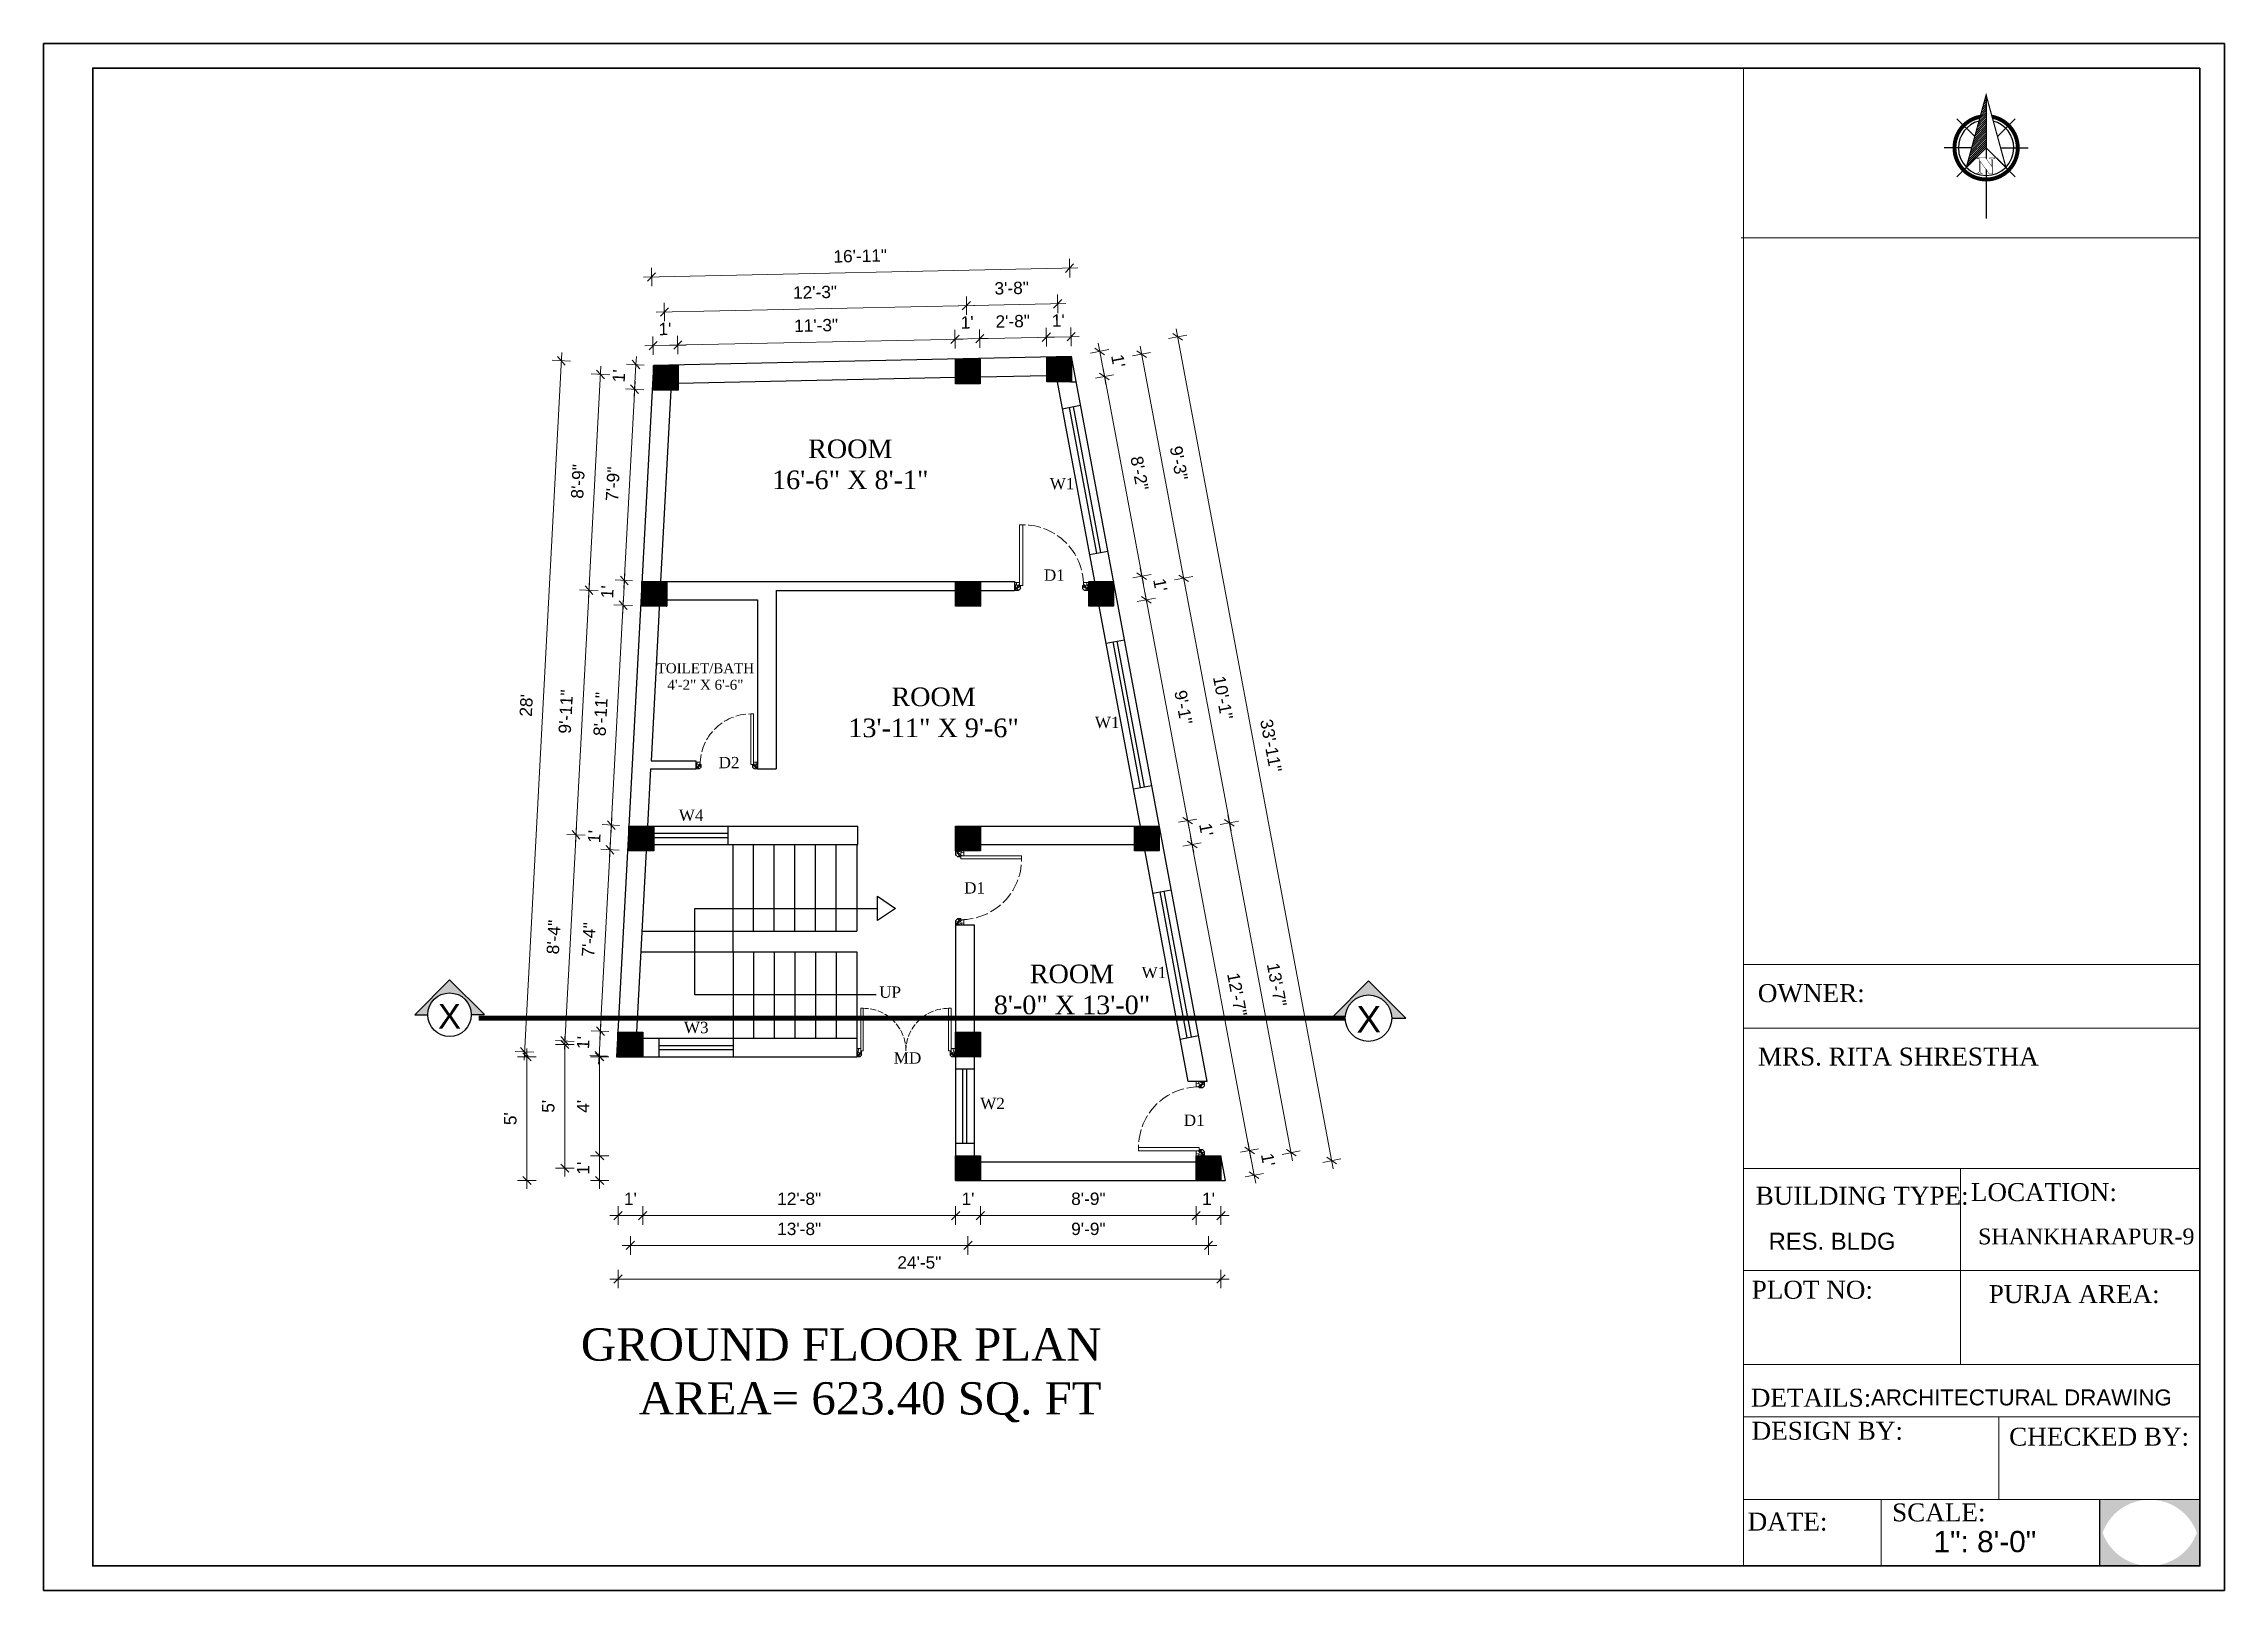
# Model space of a CAD drawing. Header units: inches. Extents: x 45643 to 70559, y -8725 to 1713.
# Drawn here: x 59281 to 60339, y -6777 to -6026 of the extents above; entities that cross this region are included whole.
import ezdxf

# ---------------------------------------------------------------- set-up
doc = ezdxf.new("R2010")
doc.units = ezdxf.units.IN
doc.header["$MEASUREMENT"] = 0
for name, pattern in [('ACAD_ISO02W100', [15, 12, -3]), ('ACAD_ISO10W100', [18.5, 12, -3, 0.5, -3]), ('CONTINUA', [0])]:
    doc.linetypes.add(name, pattern=pattern)
for name, color, linetype, lineweight in [('A_Title Text', 105, 'Continuous', 60), ('Dim - internal', 4, 'Continuous', 9), ('Door-window', 150, 'Continuous', 9), ('DW-SEC', 24, 'Continuous', 25), ('ELEVATION', 6, 'Continuous', 30), ('hatch', 30, 'Continuous', 5), ('REBARS', 50, 'Continuous', 20), ('Siteplan', 7, 'Continuous', 30), ('Text', 7, 'Continuous', 9), ('WALL', 240, 'Continuous', 30)]:
    doc.layers.add(name, color=color, linetype=linetype, lineweight=lineweight)
doc.layers.add('AG-DIAGRAM', color=7, linetype='Continuous', true_color=0xfecc66)
doc.layers.add('DIM', color=5, linetype='Continuous')
doc.layers.add('DIMENTION', color=8, linetype='Continuous')
doc.layers.add('Normal Wall', color=7, linetype='Continuous', lineweight=35, true_color=0xffaf89)
doc.layers.add('Rear Wall', color=7, linetype='Continuous', lineweight=20, true_color=0xd4e480)
doc.styles.add('Arial', font='arial.ttf')
doc.styles.get("Standard").update_dxf_attribs({"font": 'times.ttf'})
doc.styles.add('SwissBT', font='swiss.ttf', dxfattribs={"height": 12})
doc.styles.add('text-arial', font='arial.ttf', dxfattribs={"width": 0.95})
doc.dimstyles.new('Sudeep', dxfattribs={"dimtxt": 6, "dimasz": 4, "dimexe": 4.5, "dimexo": 4.5, "dimgap": 5, "dimtad": 1, "dimdec": 0, "dimlunit": 4, "dimtxsty": 'Arial', "dimblk": 'OBLIQUE', "dimcen": 250, "dimdle": 4, "dimclrd": 86, "dimclre": 5, "dimclrt": 1, "dimadec": 0, "dimazin": 0, "dimtfac": 1, "dimtdec": 0, "dimtix": 1, "dimtmove": 1, "dimatfit": 3, "dimldrblk": 'OBLIQUE', "dimfxl": 4.5, "dimfxlon": 1, "dimfrac": 2, "dimlwd": 15, "dimlwe": 13, "dimarcsym": 0})

msp = doc.modelspace()

# ---------------------------------------------------------------- texts
at = {"color": 0}
for s, p in [('OWNER:', (60112.314, -6491.413)), ('LOCATION:', (60215.653, -6587.959))]:
    msp.add_text(s, height=8.7044, dxfattribs=at).set_placement(p)
for s, insert, char_height, width, attachment_point in [('{\\fTimes New Roman|b0|i0|c0|p18;ROOM\\P16\'-6" X 8\'-1"}', (59671.986, -6218.453), 9.02995, 83.27614, 2), ('{\\fTimes New Roman|b0|i0|c0|p18;W1}', (59768.773, -6237.115), 5.48695, 54.20129, 1), ('{\\fTimes New Roman|b0|i0|c0|p18;D1}', (59765.929, -6281.503), 5.48695, 54.20129, 1), ('TOILET/BATH\\P4\'-2" X 6\'-6"', (59601.697, -6327.028), 4.8175, 44.42805, 2), ('ROOM\\P13\'-11" X 9\'-6"', (59712.415, -6338.794), 9.02995, 83.27614, 2), ('{\\fTimes New Roman|b0|i0|c0|p18;W1}', (59790.632, -6352.974), 5.48695, 54.20129, 1), ('{\\fTimes New Roman|b0|i0|c0|p18;D2}', (59608.094, -6377.959), 5.48695, 54.20129, 7), ('W4', (59588.779, -6398.005), 5.4869, 54.20129, 1), ('{\\fTimes New Roman|b0|i0|c0|p18;D1}', (59727.239, -6433.261), 5.48695, 54.20129, 1), ('{\\fTimes New Roman|b0|i0|c0|p18;ROOM\\P8\'-0" X 13\'-0"}', (59779.566, -6473.231), 9.02995, 83.27614, 2), ('{\\fTimes New Roman|b0|i0|c0|p18;W1}', (59813.325, -6474.32), 5.48695, 54.20129, 1), ('{\\fTimes New Roman|b0|i0|c0|p18;UP}', (59686.03, -6483.849), 5.48695, 1396.07299, 1), ('{\\fTimes New Roman|b0|i0|c0|p18;W3}', (59591.259, -6501.005), 5.48695, 54.20129, 1), ('{\\fTimes New Roman|b0|i0|c0|p18;MD}', (59693.081, -6515.789), 5.48695, 1396.07299, 1), ('{\\fTimes New Roman|b0|i0|c0|p18;W2}', (59735.019, -6537.868), 5.48695, 54.20129, 1), ('{\\fTimes New Roman|b0|i0|c0|p18;D1}', (59833.752, -6546.011), 5.48695, 54.20129, 1), ('{\\fTimes New Roman|b0|i0|c0|p18;GROUND FLOOR PLAN\\PAREA= 623.40 SQ. FT}', (59793.892, -6649.717), 15.677, 251.41486, 3)]:
    msp.add_mtext(s, dxfattribs=dict(insert=insert, char_height=char_height, width=width, attachment_point=attachment_point))
at = {"layer": 'Text', "color": 0}
for s, height, p in [('OWNER:', 8.7044, (60112.314, -6491.413)), ('MRS. RITA SHRESTHA', 8.70441, (60112.314, -6522.218)), ('LOCATION:', 8.7044, (60215.653, -6587.959)), ('CHECKED BY:', 8.70441, (60234.217, -6706.65)), ('CHECKED BY:', 8.70441, (60234.217, -6706.65)), ('DATE:', 8.7044, (60107.356, -6747.848)), ('SCALE:', 8.7044, (60177.446, -6743.384)), ('SCALE:', 8.7044, (60177.446, -6743.384))]:
    msp.add_text(s, height=height, dxfattribs=at).set_placement(p)
at = {"layer": 'Text', "style": 'text-arial'}
for height, p in [(12, (59471.953, -6504.324)), (12.8, (59917.606, -6506.206))]:
    msp.add_text('X', height=height, rotation=0.155757, dxfattribs=at).set_placement(p)
at = {"layer": 'Text', "color": 0, "attachment_point": 1}
for s, insert, char_height, width in [('BUILDING TYPE:', (60111.234, -6581.041), 8.70441, 148.55507), ('BUILDING TYPE:', (60111.234, -6581.041), 8.70441, 148.55507), ('PLOT NO: ', (60109.331, -6626.649), 8.7044, 138.02713), ('PLOT NO: ', (60109.331, -6626.649), 8.7044, 138.02713), ('PURJA AREA:', (60224.339, -6628.756), 8.70441, 197.58209), ('PURJA AREA:', (60224.339, -6628.756), 8.70441, 197.58209), ('DETAILS: ', (60108.889, -6679.038), 8.7044, 138.02713), ('DESIGN BY:', (60109.29, -6695.089), 8.7044, 138.02713), ('DESIGN BY:', (60109.29, -6695.089), 8.7044, 138.02713)]:
    msp.add_mtext(s, dxfattribs=dict(at, insert=insert, char_height=char_height, width=width))
at = {"layer": 'Text', "color": 0, "linetype": 'ByBlock', "insert": (60219.184, -6601.307), "char_height": 7.67109, "attachment_point": 1}
msp.add_mtext_dynamic_manual_height_columns('SHANKHARAPUR-9', width=381.03512, gutter_width=1.534, heights=[0], dxfattribs=at)
at = {"layer": 'Text', "color": 0, "insert": (60117.546, -6603.338), "char_height": 8.2555, "width": 163.21422, "attachment_point": 1, "style": 'SwissBT'}
msp.add_mtext('RES. BLDG', dxfattribs=at)
msp.add_mtext('RES. BLDG', dxfattribs=at)
at = {"layer": 'Text', "color": 0, "linetype": 'ByBlock', "insert": (60167.186, -6679.379), "char_height": 7.73955, "width": 268.53223, "attachment_point": 1, "style": 'SwissBT'}
msp.add_mtext('ARCHITECTURAL DRAWING', dxfattribs=at)
at = {"layer": 'Text', "color": 0, "ltscale": 0.5, "insert": (60197.527, -6748.028), "char_height": 10.3194, "width": 127.53441, "attachment_point": 1, "style": 'SwissBT'}
msp.add_mtext('1": 8\'-0"', dxfattribs=at)
msp.add_mtext('1": 8\'-0"', dxfattribs=at)

# ---------------------------------------------------------------- blocks, each defined once
blk = doc.blocks.new('*X1197')
at = {"color": 0}
for p, q in [((145.96, -414.6), (147.62, -412.94)), ((146.16, -413.87), (147.62, -412.41)), ((146.36, -413.14), (147.62, -411.88)), ((146.55, -412.41), (147.62, -411.35)), ((146.75, -411.68), (147.62, -410.82)), ((146.95, -410.95), (147.62, -410.29)), ((147.15, -410.22), (147.62, -409.76)), ((147.35, -409.49), (147.62, -409.23)), ((147.55, -408.76), (147.62, -408.7)), ((143.76, -422.63), (147.62, -418.77)), ((143.96, -421.9), (147.62, -418.24)), ((144.16, -421.17), (147.62, -417.71)), ((144.36, -420.44), (147.62, -417.18)), ((144.56, -419.71), (147.62, -416.65)), ((144.76, -418.98), (147.62, -416.12)), ((144.96, -418.25), (147.62, -415.59)), ((145.16, -417.52), (147.62, -415.06)), ((145.36, -416.79), (147.62, -414.53)), ((145.56, -416.06), (147.62, -414)), ((145.76, -415.33), (147.62, -413.47)), ((142.76, -426.28), (147.62, -421.42)), ((142.96, -425.55), (147.62, -420.89)), ((143.16, -424.82), (147.62, -420.36)), ((143.36, -424.09), (147.62, -419.83)), ((143.56, -423.36), (147.62, -419.3))]:
    blk.add_line(p, q, dxfattribs=at)
blk = doc.blocks.new('NORTH_15')
for p, q in [((-2.87, 2.87), (-7.37, 7.37)), ((0, 3.66), (0, 10.62)), ((2.87, 2.87), (7.37, 7.37)), ((-13.37, 0), (2.72, 0)), ((5.49, 0), (17.83, 0)), ((-2.87, -2.87), (-7.37, -7.37)), ((0, -3.66), (0, -10.62)), ((2.87, -2.87), (7.37, -7.37))]:
    blk.add_line(p, q)
at = {"const_width": 1}
for points in [[(0, -8, 1), (0, 8, 0.359415), (-7.86, 1.52, 1)], [(-7.86, -1.52, 0.359415), (0, -8, 1)]]:
    blk.add_lwpolyline(points, format="xyb", dxfattribs=at)
for points, const_width in [([(4.96, -5.01), (-13.37, 0), (4.9, 5), (0, 0), (4.96, -5.01)], 0.3), ([(5.93, -1.55), (6, -1.55), (6.07, -1.54), (6.13, -1.53), (6.17, -1.52), (6.22, -1.51), (6.26, -1.49), (6.28, -1.47), (6.3, -1.45), (6.32, -1.42), (6.33, -1.39), (6.35, -1.34), (6.36, -1.29), (6.37, -1.23), (6.38, -1.16), (6.38, -1.08), (6.38, -1), (6.54, -1), (6.54, -2.34), (6.38, -2.34), (6.38, -2.3), (6.38, -2.23), (6.38, -2.16), (6.37, -2.09), (6.36, -2.04), (6.35, -1.99), (6.33, -1.95), (6.32, -1.91), (6.3, -1.88), (6.28, -1.86), (6.26, -1.83), (6.22, -1.81), (6.18, -1.8), (6.13, -1.78), (6.07, -1.77), (6.01, -1.76), (5.95, -1.76), (2.66, -1.76), (2.66, -2.34), (2.5, -2.34), (2.5, -0.16), (4.71, 1.44), (3.14, 1.44), (3.07, 1.44), (3, 1.43), (2.94, 1.42), (2.89, 1.41), (2.85, 1.4), (2.81, 1.38), (2.78, 1.36), (2.76, 1.34), (2.74, 1.31), (2.72, 1.27), (2.7, 1.22), (2.69, 1.17), (2.68, 1.11), (2.67, 1.04), (2.66, 0.97), (2.66, 0.89), (2.66, 0.87), (2.5, 0.87), (2.5, 2.21), (2.66, 2.21), (2.66, 2.17), (2.66, 2.09), (2.67, 2.03), (2.68, 1.97), (2.69, 1.91), (2.7, 1.86), (2.71, 1.82), (2.73, 1.78), (2.75, 1.76), (2.77, 1.74), (2.8, 1.72), (2.85, 1.7), (2.89, 1.68), (2.94, 1.67), (3, 1.66), (3.07, 1.66), (3.14, 1.66), (6.54, 1.66), (6.54, 0.75), (3.33, -1.55), (5.93, -1.55), (5.93, -1.55)], 0.1)]:
    blk.add_lwpolyline(points, dxfattribs=dict(const_width=const_width))
for start, end in [(90, 164.973), (270, 90), (195.027, 270)]:
    blk.add_arc((0, 0), 7, start, end)
at = {"rotation": 90}
blk.add_blockref('*X1197', (-421.89, -147.62), dxfattribs=at)
blk = doc.blocks.new('A$C0BDB7EE9')
at = {"layer": 'Siteplan', "xscale": 2.999999999999779, "yscale": 2.999999999999779, "zscale": 2.999999999999779, "rotation": 247.8612575918487}
blk.add_blockref('NORTH_15', (20.2, 49.5), dxfattribs=at)
blk = doc.blocks.new('A$C327B4BBD')
at = {"layer": 'DIMENTION', "ltscale": 0.3, "xscale": 1.171875000000082, "yscale": 1.171875000000082, "zscale": 1.171875000000082, "rotation": 112.1387424081494}
blk.add_blockref('A$C0BDB7EE9', (16.1, 0), dxfattribs=at)
blk = doc.blocks.new("D 3'")
at = {"layer": 'Door-window', "linetype": 'Continuous', "ltscale": 0.25}
for p, q in [((3749.6, -16741), (3749.6, -16711.5)), ((3751.1, -16711.5), (3749.6, -16711.5)), ((3751.1, -16741), (3751.1, -16711.5)), ((3747.1, -16743.5), (3747.1, -16739.5)), ((3747.1, -16739.5), (3749.6, -16739.5)), ((3747.1, -16743.5), (3749.1, -16743.5)), ((3749.1, -16743.5), (3750.1, -16742.5)), ((3749.6, -16741), (3751.1, -16741)), ((3750.1, -16742.5), (3750.1, -16741)), ((3780.1, -16742.5), (3780.1, -16741)), ((3780.6, -16741), (3780.1, -16741)), ((3781.1, -16743.5), (3780.1, -16742.5)), ((3783.1, -16739.5), (3780.6, -16739.5)), ((3780.6, -16739.5), (3780.6, -16741)), ((3783.1, -16743.5), (3781.1, -16743.5)), ((3783.1, -16743.5), (3783.1, -16739.5))]:
    blk.add_line(p, q, dxfattribs=at)
at = {"layer": 'Door-window', "linetype": 'ACAD_ISO02W100', "ltscale": 0.5}
blk.add_arc((3751.1, -16741), 29.5, 0, 90, dxfattribs=at)
at = {"layer": 'hatch', "color": 8}
for p, q in [((3747.1, -16743.5), (3748.2, -16739.5)), ((3747.1, -16743.5), (3749.6, -16740.4)), ((3747.1, -16743.5), (3750.1, -16741.2)), ((3783.1, -16743.5), (3780.1, -16741.2)), ((3783.1, -16743.5), (3780.6, -16740.4)), ((3783.1, -16743.5), (3782.1, -16739.5))]:
    blk.add_line(p, q, dxfattribs=at)
for centre, radius, start, end in [((3747.4, -16743.6), 2.93, 20.9872, 95.0825), ((3747.4, -16743.6), 1.42, 5.1372, 101.4864), ((3782.9, -16743.6), 2.93, 84.9175, 159.0128), ((3782.9, -16743.6), 1.42, 78.5136, 174.8628)]:
    blk.add_arc(centre, radius, start, end, dxfattribs=at)
blk = doc.blocks.new('A$C6FA92B9D')
at = {"layer": 'Door-window', "linetype": 'Continuous', "ltscale": 0.25}
for p, q in [((20.8, 46), (0, 46)), ((0, 44.8), (0, 46)), ((20.8, 44.8), (0, 44.8)), ((19.6, 48), (19.6, 46)), ((23.6, 48), (19.6, 48)), ((23.6, 48), (19.6, 48)), ((19.6, 46), (20.8, 46)), ((20.8, 46), (20.8, 45.6)), ((20.8, 46), (20.8, 44.8)), ((22.8, 45.6), (20.8, 45.6)), ((23.6, 46.4), (22.8, 45.6)), ((23.6, 48), (23.6, 46.4)), ((20.8, 3.2), (0, 3.2)), ((0, 3.2), (0, 2)), ((20.8, 2), (0, 2)), ((19.6, 2), (20.8, 2)), ((19.6, 0), (19.6, 2)), ((23.6, 0), (19.6, 0)), ((23.6, 0), (19.6, 0)), ((20.8, 2), (20.8, 3.2)), ((20.8, 2), (20.8, 2.4)), ((22.8, 2.4), (20.8, 2.4)), ((23.6, 1.6), (22.8, 2.4)), ((23.6, 0), (23.6, 1.6))]:
    blk.add_line(p, q, dxfattribs=at)
at = {"layer": 'Door-window', "linetype": 'ACAD_ISO02W100', "ltscale": 0.25}
for centre, start, end in [((20.8, 44.8), 180, 270), ((20.8, 3.2), 90, 180)]:
    blk.add_arc(centre, 20.8, start, end, dxfattribs=at)
at = {"layer": 'hatch', "color": 8}
for p, q in [((23.6, 48), (19.6, 46.9)), ((23.6, 48), (20.8, 45.7)), ((23.6, 48), (21.8, 45.6)), ((23.6, 0), (19.6, 1.1)), ((23.6, 0), (20.8, 2.3)), ((23.6, 0), (21.8, 2.4))]:
    blk.add_line(p, q, dxfattribs=at)
for centre, radius, start, end in [((23.7, 47.8), 2.35, 174.9175, 249.0128), ((23.7, 47.8), 1.13, 168.5136, 264.8628), ((23.7, 0.2), 2.35, 110.9872, 185.0825), ((23.7, 0.2), 1.13, 95.1372, 191.4864)]:
    blk.add_arc(centre, radius, start, end, dxfattribs=at)
blk = doc.blocks.new('SECTION-TAG')
at = {"layer": 'hatch'}
h = blk.add_hatch(color=256, dxfattribs=at)
h.dxf.hatch_style = 1
h.paths.add_polyline_path([(0.22, 0), (0.352, 0), (0, 0.352), (-0.352, 0), (-0.22, 0, -1)])
at = {"layer": 'AG-DIAGRAM'}
for p, q in [((0, 0.352), (-0.352, 0)), ((0.352, 0), (0, 0.352)), ((-0.352, 0), (-0.22, 0)), ((0.22, 0), (0.352, 0))]:
    blk.add_line(p, q, dxfattribs=at)
blk.add_circle((0, 0), 0.22, dxfattribs=at)
blk = doc.blocks.new('_Oblique')
at = {"color": 0, "linetype": 'ByBlock', "lineweight": -2}
blk.add_line((-0.5, -0.5), (0.5, 0.5), dxfattribs=at)
blk = doc.blocks.new('*D1244')
at = {"layer": 'A_Title Text', "color": 5, "lineweight": 13, "transparency": 16777216}
for p, q in [((59588.4, -6177.1), (59588.2, -6168.1)), ((59576.4, -6177.4), (59576.2, -6168.4))]:
    blk.add_line(p, q, dxfattribs=at)
at = {"layer": 'A_Title Text', "color": 86, "lineweight": 15, "transparency": 16777216}
for p, q in [((59576.3, -6172.9), (59572.3, -6173)), ((59576.3, -6172.9), (59588.3, -6172.6)), ((59588.3, -6172.6), (59592.3, -6172.6))]:
    blk.add_line(p, q, dxfattribs=at)
at = {"layer": 'Defpoints', "color": 0, "transparency": 16777216}
for p in [(59588.3, -6172.6), (59576.5, -6182.5), (59588.5, -6182.3)]:
    blk.add_point(p, dxfattribs=at)
at = {"layer": 'A_Title Text', "color": 86, "lineweight": 15, "transparency": 16777216, "xscale": 4, "yscale": 4, "zscale": 4}
for p, rotation in [((59576.3, -6172.9), 1.219298693828224), ((59588.3, -6172.6), 181.2192986938283)]:
    blk.add_blockref('_Oblique', p, dxfattribs=dict(at, rotation=rotation))
at = {"layer": 'A_Title Text', "color": 1, "transparency": 16777216, "insert": (59582.1, -6164.8), "char_height": 6, "attachment_point": 5, "rotation": 1.2193, "style": 'Arial'}
blk.add_mtext("1'", dxfattribs=at)
blk = doc.blocks.new('*D1245')
at = {"layer": 'A_Title Text', "color": 5, "lineweight": 13, "transparency": 16777216}
for p, q in [((59588.4, -6177.1), (59588.2, -6168.1)), ((59722.9, -6174.3), (59722.7, -6165.3))]:
    blk.add_line(p, q, dxfattribs=at)
at = {"layer": 'A_Title Text', "color": 86, "lineweight": 15, "transparency": 16777216}
blk.add_line((59584.3, -6172.7), (59726.8, -6169.7), dxfattribs=at)
at = {"layer": 'Defpoints', "color": 0, "transparency": 16777216}
for p in [(59722.8, -6169.8), (59588.5, -6182.3), (59723, -6179.4)]:
    blk.add_point(p, dxfattribs=at)
at = {"layer": 'A_Title Text', "color": 86, "lineweight": 15, "transparency": 16777216, "xscale": 4, "yscale": 4, "zscale": 4}
for p, rotation in [((59722.8, -6169.8), 1.219298693830114), ((59588.3, -6172.6), 181.2192986938301)]:
    blk.add_blockref('_Oblique', p, dxfattribs=dict(at, rotation=rotation))
at = {"layer": 'A_Title Text', "color": 1, "transparency": 16777216, "insert": (59655.4, -6163.1), "char_height": 6, "attachment_point": 5, "rotation": 1.2193, "style": 'Arial'}
blk.add_mtext('11\'-3"', dxfattribs=at)
blk = doc.blocks.new('*D1246')
at = {"layer": 'A_Title Text', "color": 5, "lineweight": 13, "transparency": 16777216}
for p, q in [((59722.9, -6174.3), (59722.7, -6165.3)), ((59734.9, -6174), (59734.7, -6165))]:
    blk.add_line(p, q, dxfattribs=at)
at = {"layer": 'A_Title Text', "color": 86, "lineweight": 15, "transparency": 16777216}
for p, q in [((59722.8, -6169.8), (59718.8, -6169.9)), ((59722.8, -6169.8), (59734.8, -6169.5)), ((59734.8, -6169.5), (59738.8, -6169.4))]:
    blk.add_line(p, q, dxfattribs=at)
at = {"layer": 'Defpoints', "color": 0, "transparency": 16777216}
for p in [(59734.8, -6169.5), (59723, -6179.4), (59735, -6179.2)]:
    blk.add_point(p, dxfattribs=at)
at = {"layer": 'A_Title Text', "color": 86, "lineweight": 15, "transparency": 16777216, "xscale": 4, "yscale": 4, "zscale": 4}
for p, rotation in [((59722.8, -6169.8), 1.219298693830142), ((59734.8, -6169.5), 181.2192986938301)]:
    blk.add_blockref('_Oblique', p, dxfattribs=dict(at, rotation=rotation))
at = {"layer": 'A_Title Text', "color": 1, "transparency": 16777216, "insert": (59728.7, -6161.6), "char_height": 6, "attachment_point": 5, "rotation": 1.2193, "style": 'Arial'}
blk.add_mtext("1'", dxfattribs=at)
blk = doc.blocks.new('*D1247')
at = {"layer": 'A_Title Text', "color": 5, "lineweight": 13, "transparency": 16777216}
for p, q in [((59734.9, -6174), (59734.7, -6165)), ((59767.2, -6173.3), (59767, -6164.3))]:
    blk.add_line(p, q, dxfattribs=at)
at = {"layer": 'A_Title Text', "color": 86, "lineweight": 15, "transparency": 16777216}
blk.add_line((59730.8, -6169.6), (59771.1, -6168.8), dxfattribs=at)
at = {"layer": 'Defpoints', "color": 0, "transparency": 16777216}
for p in [(59767.1, -6168.8), (59767.3, -6178.5), (59735, -6179.2)]:
    blk.add_point(p, dxfattribs=at)
at = {"layer": 'A_Title Text', "color": 86, "lineweight": 15, "transparency": 16777216, "xscale": 4, "yscale": 4, "zscale": 4}
for p, rotation in [((59734.8, -6169.5), 181.2192986938301), ((59767.1, -6168.8), 1.219298693830114)]:
    blk.add_blockref('_Oblique', p, dxfattribs=dict(at, rotation=rotation))
at = {"layer": 'A_Title Text', "color": 1, "transparency": 16777216, "insert": (59750.8, -6161.1), "char_height": 6, "attachment_point": 5, "rotation": 1.2193, "style": 'Arial'}
blk.add_mtext('2\'-8"', dxfattribs=at)
blk = doc.blocks.new('*D1248')
at = {"layer": 'A_Title Text', "color": 5, "lineweight": 13, "transparency": 16777216}
for p, q in [((59767.2, -6173.3), (59767, -6164.3)), ((59779.2, -6173.1), (59779, -6164.1))]:
    blk.add_line(p, q, dxfattribs=at)
at = {"layer": 'A_Title Text', "color": 86, "lineweight": 15, "transparency": 16777216}
for p, q in [((59767.1, -6168.8), (59763.1, -6168.9)), ((59767.1, -6168.8), (59779.1, -6168.6)), ((59779.1, -6168.6), (59783.1, -6168.5))]:
    blk.add_line(p, q, dxfattribs=at)
at = {"layer": 'Defpoints', "color": 0, "transparency": 16777216}
for p in [(59767.3, -6178.5), (59779.1, -6168.6), (59779.3, -6178.2)]:
    blk.add_point(p, dxfattribs=at)
at = {"layer": 'A_Title Text', "color": 86, "lineweight": 15, "transparency": 16777216, "xscale": 4, "yscale": 4, "zscale": 4}
for p, rotation in [((59767.1, -6168.8), 1.219298693830142), ((59779.1, -6168.6), 181.2192986938301)]:
    blk.add_blockref('_Oblique', p, dxfattribs=dict(at, rotation=rotation))
at = {"layer": 'A_Title Text', "color": 1, "transparency": 16777216, "insert": (59772.9, -6160.7), "char_height": 6, "attachment_point": 5, "rotation": 1.2193, "style": 'Arial'}
blk.add_mtext("1'", dxfattribs=at)
blk = doc.blocks.new('*D1249')
at = {"layer": 'A_Title Text', "color": 86, "lineweight": 15, "transparency": 16777216}
blk.add_line((59577.8, -6156.7), (59732.3, -6153.4), dxfattribs=at)
at = {"layer": 'A_Title Text', "color": 5, "lineweight": 13, "transparency": 16777216}
for p, q in [((59581.9, -6161.1), (59581.7, -6152.1)), ((59728.4, -6158), (59728.3, -6149))]:
    blk.add_line(p, q, dxfattribs=at)
at = {"layer": 'Defpoints', "color": 0, "transparency": 16777216}
for p in [(59728.3, -6153.5), (59582.5, -6188.5), (59729, -6185.4)]:
    blk.add_point(p, dxfattribs=at)
at = {"layer": 'A_Title Text', "color": 86, "lineweight": 15, "transparency": 16777216, "xscale": 4, "yscale": 4, "zscale": 4}
for p, rotation in [((59581.8, -6156.6), 181.2201277268299), ((59728.3, -6153.5), 1.220127726829866)]:
    blk.add_blockref('_Oblique', p, dxfattribs=dict(at, rotation=rotation))
at = {"layer": 'A_Title Text', "color": 1, "transparency": 16777216, "insert": (59654.9, -6147), "char_height": 6, "attachment_point": 5, "rotation": 1.2201, "style": 'Arial'}
blk.add_mtext('12\'-3"', dxfattribs=at)
blk = doc.blocks.new('*D1250')
at = {"layer": 'A_Title Text', "color": 86, "lineweight": 15, "transparency": 16777216}
blk.add_line((59724.3, -6153.6), (59776.6, -6152.5), dxfattribs=at)
at = {"layer": 'A_Title Text', "color": 5, "lineweight": 13, "transparency": 16777216}
for p, q in [((59728.4, -6158), (59728.3, -6149)), ((59772.7, -6157.1), (59772.5, -6148.1))]:
    blk.add_line(p, q, dxfattribs=at)
at = {"layer": 'Defpoints', "color": 0, "transparency": 16777216}
for p in [(59772.6, -6152.6), (59729, -6185.4), (59773.3, -6184.5)]:
    blk.add_point(p, dxfattribs=at)
at = {"layer": 'A_Title Text', "color": 86, "lineweight": 15, "transparency": 16777216, "xscale": 4, "yscale": 4, "zscale": 4}
for p, rotation in [((59728.3, -6153.5), 181.2201277268383), ((59772.6, -6152.6), 1.220127726838364)]:
    blk.add_blockref('_Oblique', p, dxfattribs=dict(at, rotation=rotation))
at = {"layer": 'A_Title Text', "color": 1, "transparency": 16777216, "insert": (59750.3, -6145), "char_height": 6, "attachment_point": 5, "rotation": 1.2201, "style": 'Arial'}
blk.add_mtext('3\'-8"', dxfattribs=at)
blk = doc.blocks.new('*D1239')
at = {"layer": 'A_Title Text', "color": 86, "lineweight": 15, "transparency": 16777216}
blk.add_line((59571.6, -6139.7), (59782.4, -6135.2), dxfattribs=at)
at = {"layer": 'A_Title Text', "color": 5, "lineweight": 13, "transparency": 16777216}
for p, q in [((59575.7, -6144.1), (59575.5, -6135.1)), ((59778.5, -6139.8), (59778.3, -6130.8))]:
    blk.add_line(p, q, dxfattribs=at)
at = {"layer": 'Defpoints', "color": 0, "transparency": 16777216}
for p in [(59778.4, -6135.3), (59779.3, -6178.2), (59576.5, -6182.5)]:
    blk.add_point(p, dxfattribs=at)
at = {"layer": 'A_Title Text', "color": 86, "lineweight": 15, "transparency": 16777216, "xscale": 4, "yscale": 4, "zscale": 4}
for p, rotation in [((59778.4, -6135.3), 1.21929869335167), ((59575.6, -6139.6), 181.2192986933516)]:
    blk.add_blockref('_Oblique', p, dxfattribs=dict(at, rotation=rotation))
at = {"layer": 'A_Title Text', "color": 1, "transparency": 16777216, "insert": (59676.8, -6129.4), "char_height": 6, "attachment_point": 5, "rotation": 1.2193, "style": 'Arial'}
blk.add_mtext('16\'-11"', dxfattribs=at)
blk = doc.blocks.new('*D1240')
at = {"layer": 'A_Title Text', "color": 86, "lineweight": 15, "transparency": 16777216}
blk.add_line((59532, -6176.2), (59513.7, -6519.6), dxfattribs=at)
at = {"layer": 'A_Title Text', "color": 5, "lineweight": 13, "transparency": 16777216}
for p, q in [((59536.3, -6180.4), (59527.3, -6179.9)), ((59518.4, -6515.8), (59509.4, -6515.4))]:
    blk.add_line(p, q, dxfattribs=at)
at = {"layer": 'Defpoints', "color": 0, "transparency": 16777216}
for p in [(59576.5, -6182.5), (59513.9, -6515.6), (59558.6, -6518)]:
    blk.add_point(p, dxfattribs=at)
at = {"layer": 'A_Title Text', "color": 86, "lineweight": 15, "transparency": 16777216, "xscale": 4, "yscale": 4, "zscale": 4}
for p, rotation in [((59531.8, -6180.2), 86.95153107106873), ((59513.9, -6515.6), 266.9515310710688)]:
    blk.add_blockref('_Oblique', p, dxfattribs=dict(at, rotation=rotation))
at = {"layer": 'A_Title Text', "color": 1, "transparency": 16777216, "insert": (59514.8, -6347.5), "char_height": 6, "attachment_point": 5, "rotation": 86.9515, "style": 'Arial'}
blk.add_mtext("28'", dxfattribs=at)
blk = doc.blocks.new('*D1251')
at = {"layer": 'A_Title Text', "color": 86, "lineweight": 15, "transparency": 16777216}
blk.add_line((59515.1, -6514), (59515.1, -6582), dxfattribs=at)
at = {"layer": 'A_Title Text', "color": 5, "lineweight": 13, "transparency": 16777216}
for p, q in [((59519.6, -6518), (59510.6, -6518)), ((59519.6, -6578), (59510.6, -6578))]:
    blk.add_line(p, q, dxfattribs=at)
at = {"layer": 'Defpoints', "color": 0, "transparency": 16777216}
for p in [(59732.1, -6518), (59515.1, -6578), (59732.1, -6578)]:
    blk.add_point(p, dxfattribs=at)
at = {"layer": 'A_Title Text', "color": 86, "lineweight": 15, "transparency": 16777216, "xscale": 4, "yscale": 4, "zscale": 4}
for p, rotation in [((59515.1, -6518), 90), ((59515.1, -6578), 270)]:
    blk.add_blockref('_Oblique', p, dxfattribs=dict(at, rotation=rotation))
at = {"layer": 'A_Title Text', "color": 1, "transparency": 16777216, "insert": (59507.1, -6548), "char_height": 6, "attachment_point": 5, "rotation": 90, "style": 'Arial'}
blk.add_mtext("5'", dxfattribs=at)
blk = doc.blocks.new('*D1252')
at = {"layer": 'A_Title Text', "color": 5, "lineweight": 13, "transparency": 16777216}
for p, q in [((59559.3, -6590.5), (59559.3, -6599.5)), ((59571.3, -6590.5), (59571.3, -6599.5))]:
    blk.add_line(p, q, dxfattribs=at)
at = {"layer": 'A_Title Text', "color": 86, "lineweight": 15, "transparency": 16777216}
for p, q in [((59559.3, -6595), (59555.3, -6595)), ((59559.3, -6595), (59571.3, -6595)), ((59571.3, -6595), (59575.3, -6595))]:
    blk.add_line(p, q, dxfattribs=at)
at = {"layer": 'Defpoints', "color": 0, "transparency": 16777216}
for p in [(59559.3, -6518), (59571.3, -6518), (59571.3, -6595)]:
    blk.add_point(p, dxfattribs=at)
at = {"layer": 'A_Title Text', "color": 86, "lineweight": 15, "transparency": 16777216, "xscale": 4, "yscale": 4, "zscale": 4}
blk.add_blockref('_Oblique', (59559.3, -6595), dxfattribs=at)
at = {"layer": 'A_Title Text', "color": 86, "lineweight": 15, "transparency": 16777216, "xscale": 4, "yscale": 4, "zscale": 4, "rotation": 180}
blk.add_blockref('_Oblique', (59571.3, -6595), dxfattribs=at)
at = {"layer": 'A_Title Text', "color": 1, "transparency": 16777216, "insert": (59565.3, -6586.9), "char_height": 6, "attachment_point": 5, "style": 'Arial'}
blk.add_mtext("1'", dxfattribs=at)
blk = doc.blocks.new('*D1253')
at = {"layer": 'A_Title Text', "color": 5, "lineweight": 13, "transparency": 16777216}
for p, q in [((59571.3, -6590.5), (59571.3, -6599.5)), ((59723.1, -6590.5), (59723.1, -6599.5))]:
    blk.add_line(p, q, dxfattribs=at)
at = {"layer": 'A_Title Text', "color": 86, "lineweight": 15, "transparency": 16777216}
blk.add_line((59567.3, -6595), (59727.1, -6595), dxfattribs=at)
at = {"layer": 'Defpoints', "color": 0, "transparency": 16777216}
for p in [(59571.3, -6518), (59723.1, -6578), (59723.1, -6595)]:
    blk.add_point(p, dxfattribs=at)
at = {"layer": 'A_Title Text', "color": 86, "lineweight": 15, "transparency": 16777216, "xscale": 4, "yscale": 4, "zscale": 4, "rotation": 180}
blk.add_blockref('_Oblique', (59571.3, -6595), dxfattribs=at)
at = {"layer": 'A_Title Text', "color": 86, "lineweight": 15, "transparency": 16777216, "xscale": 4, "yscale": 4, "zscale": 4}
blk.add_blockref('_Oblique', (59723.1, -6595), dxfattribs=at)
at = {"layer": 'A_Title Text', "color": 1, "transparency": 16777216, "insert": (59647.2, -6586.9), "char_height": 6, "attachment_point": 5, "style": 'Arial'}
blk.add_mtext('12\'-8"', dxfattribs=at)
blk = doc.blocks.new('*D1254')
at = {"layer": 'A_Title Text', "color": 5, "lineweight": 13, "transparency": 16777216}
for p, q in [((59723.1, -6590.5), (59723.1, -6599.5)), ((59735.1, -6590.5), (59735.1, -6599.5))]:
    blk.add_line(p, q, dxfattribs=at)
at = {"layer": 'A_Title Text', "color": 86, "lineweight": 15, "transparency": 16777216}
for p, q in [((59723.1, -6595), (59719.1, -6595)), ((59723.1, -6595), (59735.1, -6595)), ((59735.1, -6595), (59739.1, -6595))]:
    blk.add_line(p, q, dxfattribs=at)
at = {"layer": 'Defpoints', "color": 0, "transparency": 16777216}
for p in [(59723.1, -6578), (59735.1, -6578), (59735.1, -6595)]:
    blk.add_point(p, dxfattribs=at)
at = {"layer": 'A_Title Text', "color": 86, "lineweight": 15, "transparency": 16777216, "xscale": 4, "yscale": 4, "zscale": 4}
blk.add_blockref('_Oblique', (59723.1, -6595), dxfattribs=at)
at = {"layer": 'A_Title Text', "color": 86, "lineweight": 15, "transparency": 16777216, "xscale": 4, "yscale": 4, "zscale": 4, "rotation": 180}
blk.add_blockref('_Oblique', (59735.1, -6595), dxfattribs=at)
at = {"layer": 'A_Title Text', "color": 1, "transparency": 16777216, "insert": (59729.1, -6586.9), "char_height": 6, "attachment_point": 5, "style": 'Arial'}
blk.add_mtext("1'", dxfattribs=at)
blk = doc.blocks.new('*D1255')
at = {"layer": 'A_Title Text', "color": 5, "lineweight": 13, "transparency": 16777216}
for p, q in [((59735.1, -6590.5), (59735.1, -6599.5)), ((59839.8, -6590.5), (59839.8, -6599.5))]:
    blk.add_line(p, q, dxfattribs=at)
at = {"layer": 'A_Title Text', "color": 86, "lineweight": 15, "transparency": 16777216}
blk.add_line((59731.1, -6595), (59843.8, -6595), dxfattribs=at)
at = {"layer": 'Defpoints', "color": 0, "transparency": 16777216}
for p in [(59735.1, -6578), (59839.8, -6578), (59839.8, -6595)]:
    blk.add_point(p, dxfattribs=at)
at = {"layer": 'A_Title Text', "color": 86, "lineweight": 15, "transparency": 16777216, "xscale": 4, "yscale": 4, "zscale": 4, "rotation": 180}
blk.add_blockref('_Oblique', (59735.1, -6595), dxfattribs=at)
at = {"layer": 'A_Title Text', "color": 86, "lineweight": 15, "transparency": 16777216, "xscale": 4, "yscale": 4, "zscale": 4}
blk.add_blockref('_Oblique', (59839.8, -6595), dxfattribs=at)
at = {"layer": 'A_Title Text', "color": 1, "transparency": 16777216, "insert": (59787.5, -6586.9), "char_height": 6, "attachment_point": 5, "style": 'Arial'}
blk.add_mtext('8\'-9"', dxfattribs=at)
blk = doc.blocks.new('*D1256')
at = {"layer": 'A_Title Text', "color": 5, "lineweight": 13, "transparency": 16777216}
for p, q in [((59839.8, -6590.5), (59839.8, -6599.5)), ((59851.8, -6590.5), (59851.8, -6599.5))]:
    blk.add_line(p, q, dxfattribs=at)
at = {"layer": 'A_Title Text', "color": 86, "lineweight": 15, "transparency": 16777216}
for p, q in [((59839.8, -6595), (59835.8, -6595)), ((59839.8, -6595), (59851.8, -6595)), ((59851.8, -6595), (59855.8, -6595))]:
    blk.add_line(p, q, dxfattribs=at)
at = {"layer": 'Defpoints', "color": 0, "transparency": 16777216}
for p in [(59839.8, -6578), (59851.8, -6578), (59851.8, -6595)]:
    blk.add_point(p, dxfattribs=at)
at = {"layer": 'A_Title Text', "color": 86, "lineweight": 15, "transparency": 16777216, "xscale": 4, "yscale": 4, "zscale": 4}
blk.add_blockref('_Oblique', (59839.8, -6595), dxfattribs=at)
at = {"layer": 'A_Title Text', "color": 86, "lineweight": 15, "transparency": 16777216, "xscale": 4, "yscale": 4, "zscale": 4, "rotation": 180}
blk.add_blockref('_Oblique', (59851.8, -6595), dxfattribs=at)
at = {"layer": 'A_Title Text', "color": 1, "transparency": 16777216, "insert": (59845.8, -6586.9), "char_height": 6, "attachment_point": 5, "style": 'Arial'}
blk.add_mtext("1'", dxfattribs=at)
blk = doc.blocks.new('*D1241')
at = {"layer": 'A_Title Text', "color": 86, "lineweight": 15, "transparency": 16777216}
blk.add_line((59561.3, -6609.5), (59733.1, -6609.5), dxfattribs=at)
at = {"layer": 'A_Title Text', "color": 5, "lineweight": 13, "transparency": 16777216}
for p, q in [((59565.3, -6605), (59565.3, -6614)), ((59729.1, -6605), (59729.1, -6614))]:
    blk.add_line(p, q, dxfattribs=at)
at = {"layer": 'Defpoints', "color": 0, "transparency": 16777216}
for p in [(59565.3, -6512), (59729.1, -6512), (59729.1, -6609.5)]:
    blk.add_point(p, dxfattribs=at)
at = {"layer": 'A_Title Text', "color": 86, "lineweight": 15, "transparency": 16777216, "xscale": 4, "yscale": 4, "zscale": 4, "rotation": 180}
blk.add_blockref('_Oblique', (59565.3, -6609.5), dxfattribs=at)
at = {"layer": 'A_Title Text', "color": 86, "lineweight": 15, "transparency": 16777216, "xscale": 4, "yscale": 4, "zscale": 4}
blk.add_blockref('_Oblique', (59729.1, -6609.5), dxfattribs=at)
at = {"layer": 'A_Title Text', "color": 1, "transparency": 16777216, "insert": (59647.2, -6601.5), "char_height": 6, "attachment_point": 5, "style": 'Arial'}
blk.add_mtext('13\'-8"', dxfattribs=at)
blk = doc.blocks.new('*D1257')
at = {"layer": 'A_Title Text', "color": 86, "lineweight": 15, "transparency": 16777216}
blk.add_line((59725.1, -6609.5), (59849.8, -6609.5), dxfattribs=at)
at = {"layer": 'A_Title Text', "color": 5, "lineweight": 13, "transparency": 16777216}
for p, q in [((59729.1, -6605), (59729.1, -6614)), ((59845.8, -6605), (59845.8, -6614))]:
    blk.add_line(p, q, dxfattribs=at)
at = {"layer": 'Defpoints', "color": 0, "transparency": 16777216}
for p in [(59729.1, -6512), (59845.8, -6572), (59845.8, -6609.5)]:
    blk.add_point(p, dxfattribs=at)
at = {"layer": 'A_Title Text', "color": 86, "lineweight": 15, "transparency": 16777216, "xscale": 4, "yscale": 4, "zscale": 4, "rotation": 180}
blk.add_blockref('_Oblique', (59729.1, -6609.5), dxfattribs=at)
at = {"layer": 'A_Title Text', "color": 86, "lineweight": 15, "transparency": 16777216, "xscale": 4, "yscale": 4, "zscale": 4}
blk.add_blockref('_Oblique', (59845.8, -6609.5), dxfattribs=at)
at = {"layer": 'A_Title Text', "color": 1, "transparency": 16777216, "insert": (59787.5, -6601.5), "char_height": 6, "attachment_point": 5, "style": 'Arial'}
blk.add_mtext('9\'-9"', dxfattribs=at)
blk = doc.blocks.new('*D1242')
at = {"layer": 'A_Title Text', "color": 5, "lineweight": 13, "transparency": 16777216}
for p, q in [((59559.3, -6621.3), (59559.3, -6630.3)), ((59851.8, -6621.3), (59851.8, -6630.3))]:
    blk.add_line(p, q, dxfattribs=at)
at = {"layer": 'A_Title Text', "color": 86, "lineweight": 15, "transparency": 16777216}
blk.add_line((59555.3, -6625.8), (59855.8, -6625.8), dxfattribs=at)
at = {"layer": 'Defpoints', "color": 0, "transparency": 16777216}
for p in [(59559.3, -6518), (59851.8, -6578), (59851.8, -6625.8)]:
    blk.add_point(p, dxfattribs=at)
at = {"layer": 'A_Title Text', "color": 86, "lineweight": 15, "transparency": 16777216, "xscale": 4, "yscale": 4, "zscale": 4, "rotation": 180}
blk.add_blockref('_Oblique', (59559.3, -6625.8), dxfattribs=at)
at = {"layer": 'A_Title Text', "color": 86, "lineweight": 15, "transparency": 16777216, "xscale": 4, "yscale": 4, "zscale": 4}
blk.add_blockref('_Oblique', (59851.8, -6625.8), dxfattribs=at)
at = {"layer": 'A_Title Text', "color": 1, "transparency": 16777216, "insert": (59705.5, -6617.8), "char_height": 6, "attachment_point": 5, "style": 'Arial'}
blk.add_mtext('24\'-5"', dxfattribs=at)
blk = doc.blocks.new('*D1243')
at = {"layer": 'A_Title Text', "color": 5, "lineweight": 13, "transparency": 16777216}
for p, q in [((59826.4, -6169.4), (59835.3, -6167.8)), ((59901.2, -6569.2), (59910, -6567.5))]:
    blk.add_line(p, q, dxfattribs=at)
at = {"layer": 'A_Title Text', "color": 86, "lineweight": 15, "transparency": 16777216}
blk.add_line((59906.3, -6572.3), (59830.1, -6164.7), dxfattribs=at)
at = {"layer": 'Defpoints', "color": 0, "transparency": 16777216}
for p in [(59779.3, -6178.2), (59830.8, -6168.6), (59854.1, -6578)]:
    blk.add_point(p, dxfattribs=at)
at = {"layer": 'A_Title Text', "color": 86, "lineweight": 15, "transparency": 16777216, "xscale": 4, "yscale": 4, "zscale": 4}
for p, rotation in [((59830.8, -6168.6), 100.5933034571062), ((59905.6, -6568.3), 280.5933034571062)]:
    blk.add_blockref('_Oblique', p, dxfattribs=dict(at, rotation=rotation))
at = {"layer": 'A_Title Text', "color": 1, "transparency": 16777216, "insert": (59876.1, -6367), "char_height": 6, "attachment_point": 5, "rotation": 280.5933, "style": 'Arial'}
blk.add_mtext('33\'-11"', dxfattribs=at)
blk = doc.blocks.new('*D1216')
at = {"layer": 'A_Title Text', "color": 5, "lineweight": 13, "transparency": 16777216}
for p, q in [((59554.8, -6505.7), (59546.3, -6505.3)), ((59554.2, -6517.7), (59545.6, -6517.3))]:
    blk.add_line(p, q, dxfattribs=at)
at = {"layer": 'A_Title Text', "color": 86, "lineweight": 15, "transparency": 16777216}
for p, q in [((59550.1, -6517.5), (59550.8, -6505.5)), ((59550.8, -6505.5), (59551, -6501.5)), ((59550.1, -6517.5), (59549.9, -6521.5))]:
    blk.add_line(p, q, dxfattribs=at)
at = {"layer": 'Defpoints', "color": 0, "transparency": 16777216}
for p in [(59550.8, -6505.5), (59559.3, -6506), (59558.6, -6518)]:
    blk.add_point(p, dxfattribs=at)
at = {"layer": 'A_Title Text', "color": 86, "lineweight": 15, "transparency": 16777216, "xscale": 4, "yscale": 4, "zscale": 4}
for p, rotation in [((59550.8, -6505.5), 266.9515310710516), ((59550.1, -6517.5), 86.9515310710517)]:
    blk.add_blockref('_Oblique', p, dxfattribs=dict(at, rotation=rotation))
at = {"layer": 'A_Title Text', "color": 1, "transparency": 16777216, "insert": (59542.4, -6511.1), "char_height": 6, "attachment_point": 5, "rotation": 86.9515, "style": 'Arial'}
blk.add_mtext("1'", dxfattribs=at)
blk = doc.blocks.new('*D1217')
at = {"layer": 'A_Title Text', "color": 86, "lineweight": 15, "transparency": 16777216}
blk.add_line((59550.5, -6509.5), (59555.7, -6413.5), dxfattribs=at)
at = {"layer": 'A_Title Text', "color": 5, "lineweight": 13, "transparency": 16777216}
for p, q in [((59559.9, -6417.7), (59551, -6417.3)), ((59554.8, -6505.7), (59546.3, -6505.3))]:
    blk.add_line(p, q, dxfattribs=at)
at = {"layer": 'Defpoints', "color": 0, "transparency": 16777216}
for p in [(59555.4, -6417.5), (59564.6, -6418), (59559.3, -6506)]:
    blk.add_point(p, dxfattribs=at)
at = {"layer": 'A_Title Text', "color": 86, "lineweight": 15, "transparency": 16777216, "xscale": 4, "yscale": 4, "zscale": 4}
for p, rotation in [((59555.4, -6417.5), 86.95153107111456), ((59550.8, -6505.5), 266.9515310711146)]:
    blk.add_blockref('_Oblique', p, dxfattribs=dict(at, rotation=rotation))
at = {"layer": 'A_Title Text', "color": 1, "transparency": 16777216, "insert": (59545.1, -6461.1), "char_height": 6, "attachment_point": 5, "rotation": 86.9515, "style": 'Arial'}
blk.add_mtext('7\'-4"', dxfattribs=at)
blk = doc.blocks.new('*D1218')
at = {"layer": 'A_Title Text', "color": 5, "lineweight": 13, "transparency": 16777216}
for p, q in [((59560.1, -6405.7), (59551.6, -6405.3)), ((59559.9, -6417.7), (59551, -6417.3))]:
    blk.add_line(p, q, dxfattribs=at)
at = {"layer": 'A_Title Text', "color": 86, "lineweight": 15, "transparency": 16777216}
for p, q in [((59555.4, -6417.5), (59556.1, -6405.5)), ((59556.1, -6405.5), (59556.3, -6401.5)), ((59555.4, -6417.5), (59555.2, -6421.5))]:
    blk.add_line(p, q, dxfattribs=at)
at = {"layer": 'Defpoints', "color": 0, "transparency": 16777216}
for p in [(59556.1, -6405.5), (59564.6, -6406), (59564.6, -6418)]:
    blk.add_point(p, dxfattribs=at)
at = {"layer": 'A_Title Text', "color": 86, "lineweight": 15, "transparency": 16777216, "xscale": 4, "yscale": 4, "zscale": 4}
for p, rotation in [((59556.1, -6405.5), 266.9515310711146), ((59555.4, -6417.5), 86.95153107111452)]:
    blk.add_blockref('_Oblique', p, dxfattribs=dict(at, rotation=rotation))
at = {"layer": 'A_Title Text', "color": 1, "transparency": 16777216, "insert": (59547.8, -6411.1), "char_height": 6, "attachment_point": 5, "rotation": 86.9515, "style": 'Arial'}
blk.add_mtext("1'", dxfattribs=at)
blk = doc.blocks.new('*D1219')
at = {"layer": 'A_Title Text', "color": 86, "lineweight": 15, "transparency": 16777216}
blk.add_line((59555.9, -6409.5), (59562, -6294.8), dxfattribs=at)
at = {"layer": 'A_Title Text', "color": 5, "lineweight": 13, "transparency": 16777216}
for p, q in [((59566.3, -6299), (59557.3, -6298.6)), ((59560.1, -6405.7), (59551.6, -6405.3))]:
    blk.add_line(p, q, dxfattribs=at)
at = {"layer": 'Defpoints', "color": 0, "transparency": 16777216}
for p in [(59561.8, -6298.8), (59570.9, -6299.3), (59564.6, -6406)]:
    blk.add_point(p, dxfattribs=at)
at = {"layer": 'A_Title Text', "color": 86, "lineweight": 15, "transparency": 16777216, "xscale": 4, "yscale": 4, "zscale": 4}
for p, rotation in [((59561.8, -6298.8), 86.95153107111456), ((59556.1, -6405.5), 266.9515310711146)]:
    blk.add_blockref('_Oblique', p, dxfattribs=dict(at, rotation=rotation))
at = {"layer": 'A_Title Text', "color": 1, "transparency": 16777216, "insert": (59550.9, -6351.7), "char_height": 6, "attachment_point": 5, "rotation": 86.9515, "style": 'Arial'}
blk.add_mtext('8\'-11"', dxfattribs=at)
blk = doc.blocks.new('*D1220')
at = {"layer": 'A_Title Text', "color": 86, "lineweight": 15, "transparency": 16777216}
for p, q in [((59568, -6182.1), (59568.2, -6178.1)), ((59567.3, -6194.1), (59568, -6182.1)), ((59567.3, -6194.1), (59567.1, -6198.1))]:
    blk.add_line(p, q, dxfattribs=at)
at = {"layer": 'A_Title Text', "color": 5, "lineweight": 13, "transparency": 16777216}
for p, q in [((59572, -6182.3), (59563.5, -6181.9)), ((59571.8, -6194.3), (59562.9, -6193.8))]:
    blk.add_line(p, q, dxfattribs=at)
at = {"layer": 'Defpoints', "color": 0, "transparency": 16777216}
for p in [(59568, -6182.1), (59576.5, -6182.5), (59576.5, -6194.5)]:
    blk.add_point(p, dxfattribs=at)
at = {"layer": 'A_Title Text', "color": 86, "lineweight": 15, "transparency": 16777216, "xscale": 4, "yscale": 4, "zscale": 4}
for p, rotation in [((59568, -6182.1), 266.9515310711146), ((59567.3, -6194.1), 86.95153107111452)]:
    blk.add_blockref('_Oblique', p, dxfattribs=dict(at, rotation=rotation))
at = {"layer": 'A_Title Text', "color": 1, "transparency": 16777216, "insert": (59559.7, -6187.6), "char_height": 6, "attachment_point": 5, "rotation": 86.9515, "style": 'Arial'}
blk.add_mtext("1'", dxfattribs=at)
blk = doc.blocks.new('*D1221')
at = {"layer": 'A_Title Text', "color": 86, "lineweight": 15, "transparency": 16777216}
blk.add_line((59533.3, -6514.3), (59539.1, -6406.3), dxfattribs=at)
at = {"layer": 'A_Title Text', "color": 5, "lineweight": 13, "transparency": 16777216}
for p, q in [((59543.4, -6410.5), (59534.4, -6410.1)), ((59538, -6510.5), (59529, -6510.1))]:
    blk.add_line(p, q, dxfattribs=at)
at = {"layer": 'Defpoints', "color": 0, "transparency": 16777216}
for p in [(59538.9, -6410.3), (59570.6, -6412), (59565.3, -6512)]:
    blk.add_point(p, dxfattribs=at)
at = {"layer": 'A_Title Text', "color": 86, "lineweight": 15, "transparency": 16777216, "xscale": 4, "yscale": 4, "zscale": 4}
for p, rotation in [((59538.9, -6410.3), 86.95153107107103), ((59533.5, -6510.3), 266.951531071071)]:
    blk.add_blockref('_Oblique', p, dxfattribs=dict(at, rotation=rotation))
at = {"layer": 'A_Title Text', "color": 1, "transparency": 16777216, "insert": (59528.1, -6459.9), "char_height": 6, "attachment_point": 5, "rotation": 86.9515, "style": 'Arial'}
blk.add_mtext('8\'-4"', dxfattribs=at)
blk = doc.blocks.new('*D1222')
at = {"layer": 'A_Title Text', "color": 86, "lineweight": 15, "transparency": 16777216}
blk.add_line((59545, -6295.6), (59551, -6182.9), dxfattribs=at)
at = {"layer": 'A_Title Text', "color": 5, "lineweight": 13, "transparency": 16777216}
for p, q in [((59555.3, -6187.1), (59546.3, -6186.6)), ((59549.7, -6291.8), (59540.7, -6291.4))]:
    blk.add_line(p, q, dxfattribs=at)
at = {"layer": 'Defpoints', "color": 0, "transparency": 16777216}
for p in [(59550.8, -6186.9), (59582.5, -6188.5), (59576.9, -6293.3)]:
    blk.add_point(p, dxfattribs=at)
at = {"layer": 'A_Title Text', "color": 86, "lineweight": 15, "transparency": 16777216, "xscale": 4, "yscale": 4, "zscale": 4}
for p, rotation in [((59550.8, -6186.9), 86.95153107111456), ((59545.2, -6291.6), 266.9515310711146)]:
    blk.add_blockref('_Oblique', p, dxfattribs=dict(at, rotation=rotation))
at = {"layer": 'A_Title Text', "color": 1, "transparency": 16777216, "insert": (59539.9, -6238.8), "char_height": 6, "attachment_point": 5, "rotation": 86.9515, "style": 'Arial'}
blk.add_mtext('8\'-9"', dxfattribs=at)
blk = doc.blocks.new('*D1223')
at = {"layer": 'A_Title Text', "color": 86, "lineweight": 15, "transparency": 16777216}
blk.add_line((59550.4, -6514), (59550.4, -6570), dxfattribs=at)
at = {"layer": 'A_Title Text', "color": 5, "lineweight": 13, "transparency": 16777216}
for p, q in [((59554.9, -6518), (59545.9, -6518)), ((59554.9, -6566), (59545.9, -6566))]:
    blk.add_line(p, q, dxfattribs=at)
at = {"layer": 'Defpoints', "color": 0, "transparency": 16777216}
for p in [(59723.1, -6518), (59550.4, -6566), (59723.1, -6566)]:
    blk.add_point(p, dxfattribs=at)
at = {"layer": 'A_Title Text', "color": 86, "lineweight": 15, "transparency": 16777216, "xscale": 4, "yscale": 4, "zscale": 4}
for p, rotation in [((59550.4, -6518), 90), ((59550.4, -6566), 270)]:
    blk.add_blockref('_Oblique', p, dxfattribs=dict(at, rotation=rotation))
at = {"layer": 'A_Title Text', "color": 1, "transparency": 16777216, "insert": (59542.4, -6542), "char_height": 6, "attachment_point": 5, "rotation": 90, "style": 'Arial'}
blk.add_mtext("4'", dxfattribs=at)
blk = doc.blocks.new('*D1224')
at = {"layer": 'A_Title Text', "color": 5, "lineweight": 13, "transparency": 16777216}
for p, q in [((59554.9, -6566), (59545.9, -6566)), ((59554.9, -6578), (59545.9, -6578))]:
    blk.add_line(p, q, dxfattribs=at)
at = {"layer": 'A_Title Text', "color": 86, "lineweight": 15, "transparency": 16777216}
for p, q in [((59550.4, -6566), (59550.4, -6562)), ((59550.4, -6566), (59550.4, -6578)), ((59550.4, -6578), (59550.4, -6582))]:
    blk.add_line(p, q, dxfattribs=at)
at = {"layer": 'Defpoints', "color": 0, "transparency": 16777216}
for p in [(59723.1, -6566), (59550.4, -6578), (59723.1, -6578)]:
    blk.add_point(p, dxfattribs=at)
at = {"layer": 'A_Title Text', "color": 86, "lineweight": 15, "transparency": 16777216, "xscale": 4, "yscale": 4, "zscale": 4}
for p, rotation in [((59550.4, -6566), 270), ((59550.4, -6578), 90)]:
    blk.add_blockref('_Oblique', p, dxfattribs=dict(at, rotation=rotation))
at = {"layer": 'A_Title Text', "color": 1, "transparency": 16777216, "insert": (59542.4, -6572), "char_height": 6, "attachment_point": 5, "rotation": 90, "style": 'Arial'}
blk.add_mtext("1'", dxfattribs=at)
blk = doc.blocks.new('*D1225')
at = {"layer": 'A_Title Text', "color": 5, "lineweight": 13, "transparency": 16777216}
for p, q in [((59538, -6512), (59529, -6512)), ((59538, -6572), (59529, -6572))]:
    blk.add_line(p, q, dxfattribs=at)
at = {"layer": 'A_Title Text', "color": 86, "lineweight": 15, "transparency": 16777216}
blk.add_line((59533.5, -6576), (59533.5, -6508), dxfattribs=at)
at = {"layer": 'Defpoints', "color": 0, "transparency": 16777216}
for p in [(59533.5, -6512), (59729.1, -6512), (59729.1, -6572)]:
    blk.add_point(p, dxfattribs=at)
at = {"layer": 'A_Title Text', "color": 86, "lineweight": 15, "transparency": 16777216, "xscale": 4, "yscale": 4, "zscale": 4}
for p, rotation in [((59533.5, -6512), 90), ((59533.5, -6572), 270)]:
    blk.add_blockref('_Oblique', p, dxfattribs=dict(at, rotation=rotation))
at = {"layer": 'A_Title Text', "color": 1, "transparency": 16777216, "insert": (59525.5, -6542), "char_height": 6, "attachment_point": 5, "rotation": 90, "style": 'Arial'}
blk.add_mtext("5'", dxfattribs=at)
blk = doc.blocks.new('*D1226')
at = {"layer": 'A_Title Text', "color": 5, "lineweight": 13, "transparency": 16777216}
for p, q in [((59788.6, -6176.5), (59797.4, -6174.8)), ((59790.9, -6188.7), (59799.7, -6187.1))]:
    blk.add_line(p, q, dxfattribs=at)
at = {"layer": 'A_Title Text', "color": 86, "lineweight": 15, "transparency": 16777216}
for p, q in [((59793, -6175.7), (59792.3, -6171.7)), ((59793, -6175.7), (59795.3, -6187.9)), ((59795.3, -6187.9), (59796, -6191.8))]:
    blk.add_line(p, q, dxfattribs=at)
at = {"layer": 'Defpoints', "color": 0, "transparency": 16777216}
for p in [(59779.3, -6178.2), (59795.3, -6187.9), (59781.6, -6190.5)]:
    blk.add_point(p, dxfattribs=at)
at = {"layer": 'A_Title Text', "color": 86, "lineweight": 15, "transparency": 16777216, "xscale": 4, "yscale": 4, "zscale": 4}
for p, rotation in [((59793, -6175.7), 280.6171471810034), ((59795.3, -6187.9), 100.6171471810034)]:
    blk.add_blockref('_Oblique', p, dxfattribs=dict(at, rotation=rotation))
at = {"layer": 'A_Title Text', "color": 1, "transparency": 16777216, "insert": (59802, -6180.3), "char_height": 6, "attachment_point": 5, "rotation": 280.6171, "style": 'Arial'}
blk.add_mtext("1'", dxfattribs=at)
blk = doc.blocks.new('*D1227')
at = {"layer": 'A_Title Text', "color": 5, "lineweight": 13, "transparency": 16777216}
for p, q in [((59790.9, -6188.7), (59799.7, -6187.1)), ((59809, -6285.5), (59817.9, -6283.9))]:
    blk.add_line(p, q, dxfattribs=at)
at = {"layer": 'A_Title Text', "color": 86, "lineweight": 15, "transparency": 16777216}
blk.add_line((59794.6, -6184), (59814.2, -6288.6), dxfattribs=at)
at = {"layer": 'Defpoints', "color": 0, "transparency": 16777216}
for p in [(59781.6, -6190.5), (59799.7, -6287.3), (59813.4, -6284.7)]:
    blk.add_point(p, dxfattribs=at)
at = {"layer": 'A_Title Text', "color": 86, "lineweight": 15, "transparency": 16777216, "xscale": 4, "yscale": 4, "zscale": 4}
for p, rotation in [((59795.3, -6187.9), 100.6171471810464), ((59813.4, -6284.7), 280.6171471810463)]:
    blk.add_blockref('_Oblique', p, dxfattribs=dict(at, rotation=rotation))
at = {"layer": 'A_Title Text', "color": 1, "transparency": 16777216, "insert": (59812.3, -6234.8), "char_height": 6, "attachment_point": 5, "rotation": 280.6171, "style": 'Arial'}
blk.add_mtext('8\'-2"', dxfattribs=at)
blk = doc.blocks.new('*D1228')
at = {"layer": 'A_Title Text', "color": 5, "lineweight": 13, "transparency": 16777216}
for p, q in [((59809, -6285.5), (59817.9, -6283.9)), ((59811.2, -6297.1), (59820, -6295.5))]:
    blk.add_line(p, q, dxfattribs=at)
at = {"layer": 'A_Title Text', "color": 86, "lineweight": 15, "transparency": 16777216}
for p, q in [((59813.4, -6284.7), (59812.7, -6280.8)), ((59813.4, -6284.7), (59815.6, -6296.3)), ((59815.6, -6296.3), (59816.4, -6300.2))]:
    blk.add_line(p, q, dxfattribs=at)
at = {"layer": 'Defpoints', "color": 0, "transparency": 16777216}
for p in [(59799.7, -6287.3), (59799.7, -6299.3), (59815.6, -6296.3)]:
    blk.add_point(p, dxfattribs=at)
at = {"layer": 'A_Title Text', "color": 86, "lineweight": 15, "transparency": 16777216, "xscale": 4, "yscale": 4, "zscale": 4}
for p, rotation in [((59813.4, -6284.7), 280.6171471810463), ((59815.6, -6296.3), 100.6171471810464)]:
    blk.add_blockref('_Oblique', p, dxfattribs=dict(at, rotation=rotation))
at = {"layer": 'A_Title Text', "color": 1, "transparency": 16777216, "insert": (59822.4, -6289), "char_height": 6, "attachment_point": 5, "rotation": 280.6171, "style": 'Arial'}
blk.add_mtext("1'", dxfattribs=at)
blk = doc.blocks.new('*D1229')
at = {"layer": 'A_Title Text', "color": 86, "lineweight": 15, "transparency": 16777216}
blk.add_line((59814.9, -6292.4), (59836.4, -6407.3), dxfattribs=at)
at = {"layer": 'A_Title Text', "color": 5, "lineweight": 13, "transparency": 16777216}
for p, q in [((59811.2, -6297.1), (59820, -6295.5)), ((59831.3, -6404.2), (59840.1, -6402.6))]:
    blk.add_line(p, q, dxfattribs=at)
at = {"layer": 'Defpoints', "color": 0, "transparency": 16777216}
for p in [(59799.7, -6299.3), (59821.9, -6406), (59835.7, -6403.4)]:
    blk.add_point(p, dxfattribs=at)
at = {"layer": 'A_Title Text', "color": 86, "lineweight": 15, "transparency": 16777216, "xscale": 4, "yscale": 4, "zscale": 4}
for p, rotation in [((59815.6, -6296.3), 100.6171471810464), ((59835.7, -6403.4), 280.6171471810463)]:
    blk.add_blockref('_Oblique', p, dxfattribs=dict(at, rotation=rotation))
at = {"layer": 'A_Title Text', "color": 1, "transparency": 16777216, "insert": (59833.6, -6348.4), "char_height": 6, "attachment_point": 5, "rotation": 280.6171, "style": 'Arial'}
blk.add_mtext('9\'-1"', dxfattribs=at)
blk = doc.blocks.new('*D1230')
at = {"layer": 'A_Title Text', "color": 86, "lineweight": 15, "transparency": 16777216}
for p, q in [((59835.7, -6403.4), (59835, -6399.5)), ((59835.7, -6403.4), (59837.9, -6415)), ((59837.9, -6415), (59838.6, -6418.9))]:
    blk.add_line(p, q, dxfattribs=at)
at = {"layer": 'A_Title Text', "color": 5, "lineweight": 13, "transparency": 16777216}
for p, q in [((59831.3, -6404.2), (59840.1, -6402.6)), ((59833.4, -6415.8), (59842.3, -6414.2))]:
    blk.add_line(p, q, dxfattribs=at)
at = {"layer": 'Defpoints', "color": 0, "transparency": 16777216}
for p in [(59821.9, -6406), (59821.9, -6418), (59837.9, -6415)]:
    blk.add_point(p, dxfattribs=at)
at = {"layer": 'A_Title Text', "color": 86, "lineweight": 15, "transparency": 16777216, "xscale": 4, "yscale": 4, "zscale": 4}
for p, rotation in [((59835.7, -6403.4), 280.6171471810463), ((59837.9, -6415), 100.6171471810464)]:
    blk.add_blockref('_Oblique', p, dxfattribs=dict(at, rotation=rotation))
at = {"layer": 'A_Title Text', "color": 1, "transparency": 16777216, "insert": (59844.7, -6407.7), "char_height": 6, "attachment_point": 5, "rotation": 280.6171, "style": 'Arial'}
blk.add_mtext("1'", dxfattribs=at)
blk = doc.blocks.new('*D1231')
at = {"layer": 'A_Title Text', "color": 86, "lineweight": 15, "transparency": 16777216}
blk.add_line((59837.1, -6411.1), (59866.4, -6567.3), dxfattribs=at)
at = {"layer": 'A_Title Text', "color": 5, "lineweight": 13, "transparency": 16777216}
for p, q in [((59833.4, -6415.8), (59842.3, -6414.2)), ((59861.3, -6564.2), (59870.1, -6562.6))]:
    blk.add_line(p, q, dxfattribs=at)
at = {"layer": 'Defpoints', "color": 0, "transparency": 16777216}
for p in [(59821.9, -6418), (59851.8, -6566), (59865.7, -6563.4)]:
    blk.add_point(p, dxfattribs=at)
at = {"layer": 'A_Title Text', "color": 86, "lineweight": 15, "transparency": 16777216, "xscale": 4, "yscale": 4, "zscale": 4}
for p, rotation in [((59837.9, -6415), 100.6171471810464), ((59865.7, -6563.4), 280.6171471810463)]:
    blk.add_blockref('_Oblique', p, dxfattribs=dict(at, rotation=rotation))
at = {"layer": 'A_Title Text', "color": 1, "transparency": 16777216, "insert": (59859.7, -6487.7), "char_height": 6, "attachment_point": 5, "rotation": 280.6171, "style": 'Arial'}
blk.add_mtext('12\'-7"', dxfattribs=at)
blk = doc.blocks.new('*D1232')
at = {"layer": 'A_Title Text', "color": 86, "lineweight": 15, "transparency": 16777216}
for p, q in [((59865.7, -6563.4), (59865, -6559.5)), ((59865.7, -6563.4), (59867.9, -6575.4)), ((59867.9, -6575.4), (59868.7, -6579.3))]:
    blk.add_line(p, q, dxfattribs=at)
at = {"layer": 'A_Title Text', "color": 5, "lineweight": 13, "transparency": 16777216}
for p, q in [((59861.3, -6564.2), (59870.1, -6562.6)), ((59863.5, -6576.2), (59872.4, -6574.6))]:
    blk.add_line(p, q, dxfattribs=at)
at = {"layer": 'Defpoints', "color": 0, "transparency": 16777216}
for p in [(59851.8, -6566), (59854.1, -6578), (59867.9, -6575.4)]:
    blk.add_point(p, dxfattribs=at)
at = {"layer": 'A_Title Text', "color": 86, "lineweight": 15, "transparency": 16777216, "xscale": 4, "yscale": 4, "zscale": 4}
for p, rotation in [((59865.7, -6563.4), 280.6171471810463), ((59867.9, -6575.4), 100.6171471810464)]:
    blk.add_blockref('_Oblique', p, dxfattribs=dict(at, rotation=rotation))
at = {"layer": 'A_Title Text', "color": 1, "transparency": 16777216, "insert": (59874.7, -6567.9), "char_height": 6, "attachment_point": 5, "rotation": 280.6171, "style": 'Arial'}
blk.add_mtext("1'", dxfattribs=at)
blk = doc.blocks.new('*D1233')
at = {"layer": 'A_Title Text', "color": 5, "lineweight": 13, "transparency": 16777216}
for p, q in [((59808.9, -6177.8), (59817.7, -6176.2)), ((59829.3, -6286.6), (59838.1, -6285))]:
    blk.add_line(p, q, dxfattribs=at)
at = {"layer": 'A_Title Text', "color": 86, "lineweight": 15, "transparency": 16777216}
blk.add_line((59812.6, -6173.1), (59834.4, -6289.7), dxfattribs=at)
at = {"layer": 'Defpoints', "color": 0, "transparency": 16777216}
for p in [(59773.3, -6184.5), (59793.7, -6293.3), (59833.7, -6285.8)]:
    blk.add_point(p, dxfattribs=at)
at = {"layer": 'A_Title Text', "color": 86, "lineweight": 15, "transparency": 16777216, "xscale": 4, "yscale": 4, "zscale": 4}
for p, rotation in [((59813.3, -6177), 100.6168058212112), ((59833.7, -6285.8), 280.6168058212112)]:
    blk.add_blockref('_Oblique', p, dxfattribs=dict(at, rotation=rotation))
at = {"layer": 'A_Title Text', "color": 1, "transparency": 16777216, "insert": (59831.4, -6229.9), "char_height": 6, "attachment_point": 5, "rotation": 280.6168, "style": 'Arial'}
blk.add_mtext('9\'-3"', dxfattribs=at)
blk = doc.blocks.new('*D1234')
at = {"layer": 'A_Title Text', "color": 86, "lineweight": 15, "transparency": 16777216}
blk.add_line((59833, -6281.9), (59856.7, -6408.4), dxfattribs=at)
at = {"layer": 'A_Title Text', "color": 5, "lineweight": 13, "transparency": 16777216}
for p, q in [((59829.3, -6286.6), (59838.1, -6285)), ((59851.5, -6405.3), (59860.4, -6403.7))]:
    blk.add_line(p, q, dxfattribs=at)
at = {"layer": 'Defpoints', "color": 0, "transparency": 16777216}
for p in [(59793.7, -6293.3), (59855.9, -6404.5), (59815.9, -6412)]:
    blk.add_point(p, dxfattribs=at)
at = {"layer": 'A_Title Text', "color": 86, "lineweight": 15, "transparency": 16777216, "xscale": 4, "yscale": 4, "zscale": 4}
for p, rotation in [((59833.7, -6285.8), 100.6084701988503), ((59855.9, -6404.5), 280.6084701988503)]:
    blk.add_blockref('_Oblique', p, dxfattribs=dict(at, rotation=rotation))
at = {"layer": 'A_Title Text', "color": 1, "transparency": 16777216, "insert": (59852.8, -6343.7), "char_height": 6, "attachment_point": 5, "rotation": 280.6085, "style": 'Arial'}
blk.add_mtext('10\'-1"', dxfattribs=at)
blk = doc.blocks.new('*D1235')
at = {"layer": 'A_Title Text', "color": 86, "lineweight": 15, "transparency": 16777216}
blk.add_line((59855.2, -6400.6), (59886.6, -6568.4), dxfattribs=at)
at = {"layer": 'A_Title Text', "color": 5, "lineweight": 13, "transparency": 16777216}
for p, q in [((59851.5, -6405.3), (59860.4, -6403.7)), ((59881.5, -6565.3), (59890.3, -6563.6))]:
    blk.add_line(p, q, dxfattribs=at)
at = {"layer": 'Defpoints', "color": 0, "transparency": 16777216}
for p in [(59815.9, -6412), (59885.9, -6564.5), (59845.8, -6572)]:
    blk.add_point(p, dxfattribs=at)
at = {"layer": 'A_Title Text', "color": 86, "lineweight": 15, "transparency": 16777216, "xscale": 4, "yscale": 4, "zscale": 4}
for p, rotation in [((59855.9, -6404.5), 100.6084701988503), ((59885.9, -6564.5), 280.6084701988503)]:
    blk.add_blockref('_Oblique', p, dxfattribs=dict(at, rotation=rotation))
at = {"layer": 'A_Title Text', "color": 1, "transparency": 16777216, "insert": (59878.9, -6483), "char_height": 6, "attachment_point": 5, "rotation": 280.6085, "style": 'Arial'}
blk.add_mtext('13\'-7"', dxfattribs=at)
blk = doc.blocks.new('*D1236')
at = {"layer": 'A_Title Text', "color": 86, "lineweight": 15, "transparency": 16777216}
for p, q in [((59562.4, -6286.8), (59562.6, -6282.8)), ((59561.8, -6298.8), (59562.4, -6286.8)), ((59561.8, -6298.8), (59561.6, -6302.8))]:
    blk.add_line(p, q, dxfattribs=at)
at = {"layer": 'A_Title Text', "color": 5, "lineweight": 13, "transparency": 16777216}
for p, q in [((59566.4, -6287.1), (59557.9, -6286.6)), ((59566.3, -6299), (59557.3, -6298.6))]:
    blk.add_line(p, q, dxfattribs=at)
at = {"layer": 'Defpoints', "color": 0, "transparency": 16777216}
for p in [(59562.4, -6286.8), (59570.9, -6287.3), (59570.9, -6299.3)]:
    blk.add_point(p, dxfattribs=at)
at = {"layer": 'A_Title Text', "color": 86, "lineweight": 15, "transparency": 16777216, "xscale": 4, "yscale": 4, "zscale": 4}
for p, rotation in [((59562.4, -6286.8), 266.9515310711146), ((59561.8, -6298.8), 86.95153107111452)]:
    blk.add_blockref('_Oblique', p, dxfattribs=dict(at, rotation=rotation))
at = {"layer": 'A_Title Text', "color": 1, "transparency": 16777216, "insert": (59554.1, -6292.4), "char_height": 6, "attachment_point": 5, "rotation": 86.9515, "style": 'Arial'}
blk.add_mtext("1'", dxfattribs=at)
blk = doc.blocks.new('*D1237')
at = {"layer": 'A_Title Text', "color": 86, "lineweight": 15, "transparency": 16777216}
blk.add_line((59562.2, -6290.8), (59567.6, -6190.1), dxfattribs=at)
at = {"layer": 'A_Title Text', "color": 5, "lineweight": 13, "transparency": 16777216}
for p, q in [((59571.8, -6194.3), (59562.9, -6193.8)), ((59566.4, -6287.1), (59557.9, -6286.6))]:
    blk.add_line(p, q, dxfattribs=at)
at = {"layer": 'Defpoints', "color": 0, "transparency": 16777216}
for p in [(59567.3, -6194.1), (59576.5, -6194.5), (59570.9, -6287.3)]:
    blk.add_point(p, dxfattribs=at)
at = {"layer": 'A_Title Text', "color": 86, "lineweight": 15, "transparency": 16777216, "xscale": 4, "yscale": 4, "zscale": 4}
for p, rotation in [((59567.3, -6194.1), 86.95153107111456), ((59562.4, -6286.8), 266.9515310711146)]:
    blk.add_blockref('_Oblique', p, dxfattribs=dict(at, rotation=rotation))
at = {"layer": 'A_Title Text', "color": 1, "transparency": 16777216, "insert": (59556.8, -6240), "char_height": 6, "attachment_point": 5, "rotation": 86.9515, "style": 'Arial'}
blk.add_mtext('7\'-9"', dxfattribs=at)
blk = doc.blocks.new('*D1238')
at = {"layer": 'A_Title Text', "color": 86, "lineweight": 15, "transparency": 16777216}
blk.add_line((59545.4, -6287.6), (59538.6, -6414.3), dxfattribs=at)
at = {"layer": 'A_Title Text', "color": 5, "lineweight": 13, "transparency": 16777216}
for p, q in [((59549.7, -6291.8), (59540.7, -6291.4)), ((59543.4, -6410.5), (59534.4, -6410.1))]:
    blk.add_line(p, q, dxfattribs=at)
at = {"layer": 'Defpoints', "color": 0, "transparency": 16777216}
for p in [(59576.9, -6293.3), (59538.9, -6410.3), (59570.6, -6412)]:
    blk.add_point(p, dxfattribs=at)
at = {"layer": 'A_Title Text', "color": 86, "lineweight": 15, "transparency": 16777216, "xscale": 4, "yscale": 4, "zscale": 4}
for p, rotation in [((59545.2, -6291.6), 86.95153107111452), ((59538.9, -6410.3), 266.9515310711146)]:
    blk.add_blockref('_Oblique', p, dxfattribs=dict(at, rotation=rotation))
at = {"layer": 'A_Title Text', "color": 1, "transparency": 16777216, "insert": (59534, -6350.5), "char_height": 6, "attachment_point": 5, "rotation": 86.9515, "style": 'Arial'}
blk.add_mtext('9\'-11"', dxfattribs=at)

# ---------------------------------------------------------------- dimensions: what is measured, and where the dimension line sits
at = {"layer": 'A_Title Text'}
for p1, p2, distance, picture, middle in [((59576.514, -6182.545), (59779.296, -6178.229), 42.918, '*D1239', (59676.82, -6129.417)), ((59582.514, -6188.545), (59729.028, -6185.424), 31.923, '*D1249', (59654.919, -6147.005)), ((59576.514, -6182.545), (59588.508, -6182.289), 9.65, '*D1244', (59582.135, -6164.759)), ((59854.054, -6577.984), (59779.29, -6178.229), -52.436, '*D1243', (59876.143, -6366.984)), ((59576.514, -6182.545), (59558.649, -6517.984), -44.792, '*D1240', (59514.801, -6347.454)), ((59773.296, -6184.484), (59793.692, -6293.292), 40.709, '*D1233', (59831.433, -6229.901)), ((59565.288, -6511.984), (59570.614, -6411.984), 31.798, '*D1221', (59528.147, -6459.864)), ((59558.649, -6517.984), (59559.288, -6505.984), 8.541, '*D1216', (59542.439, -6511.104))]:
    dim = msp.add_aligned_dim(p1=p1, p2=p2, distance=distance, dimstyle='Sudeep', dxfattribs=at)
    dim.commit()
    dim.dimension.update_dxf_attribs({"geometry": picture, "text_midpoint": middle})
for base, p1, p2, angle, picture, middle in [((59772.616, -6152.565), (59729.028, -6185.424), (59773.296, -6184.484), 181.220128, '*D1250', (59750.31, -6144.973)), ((59767.09, -6168.836), (59735.028, -6179.171), (59767.296, -6178.484), 181.219299, '*D1247', (59750.785, -6161.118)), ((59779.09, -6168.581), (59767.296, -6178.484), (59779.296, -6178.229), 181.219299, '*D1248', (59772.92, -6160.698)), ((59722.823, -6169.779), (59588.508, -6182.289), (59723.028, -6179.426), 181.219299, '*D1245', (59655.391, -6163.146)), ((59734.823, -6169.523), (59723.028, -6179.426), (59735.028, -6179.171), 181.219299, '*D1246', (59728.652, -6161.64)), ((59567.984, -6182.09), (59576.514, -6194.545), (59576.514, -6182.545), 266.951531, '*D1220', (59559.665, -6187.647)), ((59550.761, -6186.854), (59576.935, -6293.292), (59582.514, -6188.545), 266.951531, '*D1222', (59539.92, -6238.798)), ((59813.449, -6284.713), (59781.587, -6190.484), (59799.692, -6287.292), 100.617147, '*D1227', (59812.302, -6234.827)), ((59567.347, -6194.056), (59570.935, -6287.292), (59576.514, -6194.545), 266.951531, '*D1237', (59556.824, -6240.018)), ((59562.406, -6286.837), (59570.935, -6299.292), (59570.935, -6287.292), 266.951531, '*D1236', (59554.086, -6292.394)), ((59855.943, -6404.482), (59793.692, -6293.292), (59815.888, -6411.984), 100.60847, '*D1234', (59852.753, -6343.655)), ((59815.622, -6296.305), (59799.692, -6287.292), (59799.692, -6299.292), 100.617147, '*D1228', (59822.411, -6289.033)), ((59538.861, -6410.293), (59576.935, -6293.292), (59570.614, -6411.984), 266.951531, '*D1238', (59533.97, -6350.518)), ((59561.768, -6298.804), (59564.614, -6405.984), (59570.935, -6299.292), 266.951531, '*D1219', (59550.875, -6351.738)), ((59835.697, -6403.396), (59799.692, -6299.292), (59821.888, -6405.984), 100.617147, '*D1229', (59833.585, -6348.365)), ((59885.909, -6564.474), (59815.888, -6411.984), (59845.81, -6571.984), 100.60847, '*D1235', (59878.853, -6482.993)), ((59837.87, -6414.988), (59821.888, -6405.984), (59821.888, -6417.984), 100.617147, '*D1230', (59844.659, -6407.716)), ((59556.085, -6405.53), (59564.614, -6417.984), (59564.614, -6405.984), 266.951531, '*D1218', (59547.765, -6411.087)), ((59865.687, -6563.383), (59821.888, -6417.984), (59851.81, -6565.984), 100.617147, '*D1231', (59859.654, -6487.709)), ((59555.447, -6417.496), (59559.288, -6505.984), (59564.614, -6417.984), 266.951531, '*D1217', (59545.115, -6461.088)), ((59515.14, -6577.984), (59732.094, -6517.984), (59732.094, -6577.984), 90, '*D1251', (59507.089, -6547.984)), ((59533.536, -6511.984), (59729.094, -6571.984), (59729.094, -6511.984), 90, '*D1225', (59525.485, -6541.984)), ((59550.44, -6565.984), (59723.094, -6517.984), (59723.094, -6565.984), 90, '*D1223', (59542.44, -6541.984)), ((59867.937, -6575.382), (59851.81, -6565.984), (59854.054, -6577.984), 100.617147, '*D1232', (59874.687, -6567.906)), ((59550.44, -6577.984), (59723.094, -6565.984), (59723.094, -6577.984), 90, '*D1224', (59542.427, -6571.984))]:
    dim = msp.add_linear_dim(base=base, p1=p1, p2=p2, angle=angle, dimstyle='Sudeep', dxfattribs=at)
    dim.commit()
    dim.dimension.update_dxf_attribs({"geometry": picture, "text_midpoint": middle})
dim = msp.add_aligned_dim(p1=(59779.29, -6178.229), p2=(59781.587, -6190.484), distance=13.955, dimstyle='Sudeep', override={"dimtoh": 0}, dxfattribs=at)
dim.commit()
dim.dimension.update_dxf_attribs({"geometry": '*D1226', "text_midpoint": (59802.03, -6180.309)})
for base, p1, p2, picture, middle in [((59729.094, -6609.535), (59565.288, -6511.984), (59729.094, -6511.984), '*D1241', (59647.191, -6601.469)), ((59845.81, -6609.535), (59729.094, -6511.984), (59845.81, -6571.984), '*D1257', (59787.452, -6601.472)), ((59571.288, -6594.959), (59559.288, -6517.984), (59571.288, -6517.984), '*D1252', (59565.288, -6586.946)), ((59851.81, -6625.836), (59559.288, -6517.984), (59851.81, -6577.984), '*D1242', (59705.549, -6617.772)), ((59723.094, -6594.959), (59571.288, -6517.984), (59723.094, -6577.984), '*D1253', (59647.191, -6586.895)), ((59735.094, -6594.959), (59723.094, -6577.984), (59735.094, -6577.984), '*D1254', (59729.094, -6586.946)), ((59839.81, -6594.959), (59735.094, -6577.984), (59839.81, -6577.984), '*D1255', (59787.452, -6586.895)), ((59851.81, -6594.959), (59839.81, -6577.984), (59851.81, -6577.984), '*D1256', (59845.81, -6586.946))]:
    dim = msp.add_linear_dim(base=base, p1=p1, p2=p2, dimstyle='Sudeep', dxfattribs=at)
    dim.commit()
    dim.dimension.update_dxf_attribs({"geometry": picture, "text_midpoint": middle})

# ---------------------------------------------------------------- hatches: boundary and pattern name
msp.add_hatch(color=0).paths.add_polyline_path([(60326.733, -6732.847), (60302.422, -6732.847, -0.41421356), (60326.733, -6757.157)])
at = {"layer": 'ELEVATION'}
h = msp.add_hatch(dxfattribs=at)
h.set_pattern_fill('ANSI31', color=256)
h.set_pattern_definition([(45, (32758.97057, 10112.08369), (-0.08838834765, 0.08838834765), [])])
h.paths.add_polyline_path([(59779.296, -6178.484), (59767.296, -6178.484), (59767.296, -6190.484), (59779.296, -6190.484)])
h = msp.add_hatch(dxfattribs=at)
h.set_pattern_fill('ANSI31', color=256)
h.set_pattern_definition([(45, (32568.1885, 10108.02264), (-0.08838834765, 0.08838834765), [])])
h.paths.add_polyline_path([(59588.514, -6182.545), (59576.514, -6182.545), (59576.514, -6194.545), (59588.514, -6194.545)])
h = msp.add_hatch(dxfattribs=at)
h.set_pattern_fill('ANSI31', color=256)
h.set_pattern_definition([(45, (32714.70287, 10111.14317), (-0.08838834765, 0.08838834765), [])])
h.paths.add_polyline_path([(59735.028, -6179.424), (59723.028, -6179.424), (59723.028, -6191.424), (59735.028, -6191.424)])
h = msp.add_hatch(dxfattribs=at)
h.set_pattern_fill('ANSI31', color=256)
h.set_pattern_definition([(45, (32562.61008, 10003.27556), (-0.08838834765, 0.08838834765), [])])
h.paths.add_polyline_path([(59582.935, -6287.292), (59570.935, -6287.292), (59570.935, -6299.292), (59582.935, -6299.292)])
h = msp.add_hatch(dxfattribs=at)
h.set_pattern_fill('ANSI31', color=256)
h.set_pattern_definition([(45, (32714.76917, 10003.27556), (-0.08838834765, 0.08838834765), [])])
h.paths.add_polyline_path([(59735.094, -6287.292), (59723.094, -6287.292), (59723.094, -6299.292), (59735.094, -6299.292)])
h = msp.add_hatch(dxfattribs=at)
h.set_pattern_fill('ANSI31', color=256)
h.set_pattern_definition([(45, (32779.3665, 10003.27556), (-0.08838834765, 0.08838834765), [])])
h.paths.add_polyline_path([(59799.692, -6287.292), (59787.692, -6287.292), (59787.692, -6299.292), (59799.692, -6299.292)])
h = msp.add_hatch(dxfattribs=at)
h.set_pattern_fill('ANSI31', color=256)
h.set_pattern_definition([(45, (32556.28898, 9884.58301), (-0.08838834765, 0.08838834765), [])])
h.paths.add_polyline_path([(59576.614, -6405.984), (59564.614, -6405.984), (59564.614, -6417.984), (59576.614, -6417.984)])
h = msp.add_hatch(dxfattribs=at)
h.set_pattern_fill('ANSI31', color=256)
h.set_pattern_definition([(45, (32714.76917, 9884.58301), (-0.08838834765, 0.08838834765), [])])
h.paths.add_polyline_path([(59735.094, -6405.984), (59723.094, -6405.984), (59723.094, -6417.984), (59735.094, -6417.984)])
h = msp.add_hatch(dxfattribs=at)
h.set_pattern_fill('ANSI31', color=256)
h.set_pattern_definition([(45, (32801.56323, 9884.58301), (-0.08838834765, 0.08838834765), [])])
h.paths.add_polyline_path([(59821.888, -6405.984), (59809.888, -6405.984), (59809.888, -6417.984), (59821.888, -6417.984)])
h = msp.add_hatch(dxfattribs=at)
h.set_pattern_fill('ANSI31', color=256)
h.set_pattern_definition([(45, (32550.96337, 9784.58301), (-0.08838834765, 0.08838834765), [])])
h.paths.add_polyline_path([(59571.288, -6505.984), (59559.288, -6505.984), (59559.288, -6517.984), (59571.288, -6517.984)])
h = msp.add_hatch(dxfattribs=at)
h.set_pattern_fill('ANSI31', color=256)
h.set_pattern_definition([(45, (32714.76917, 9784.58301), (-0.08838834765, 0.08838834765), [])])
h.paths.add_polyline_path([(59735.094, -6505.984), (59723.094, -6505.984), (59723.094, -6517.984), (59735.094, -6517.984)])
h = msp.add_hatch(dxfattribs=at)
h.set_pattern_fill('ANSI31', color=256)
h.set_pattern_definition([(45, (32714.76917, 9724.58301), (-0.08838834765, 0.08838834765), [])])
h.paths.add_polyline_path([(59735.094, -6565.984), (59723.094, -6565.984), (59723.094, -6577.984), (59735.094, -6577.984)])
h = msp.add_hatch(dxfattribs=at)
h.set_pattern_fill('ANSI31', color=256)
h.set_pattern_definition([(45, (32831.48488, 9724.58301), (-0.08838834765, 0.08838834765), [])])
h.paths.add_polyline_path([(59851.81, -6565.984), (59839.81, -6565.984), (59839.81, -6577.984), (59851.81, -6577.984)])
at = {"layer": 'Text'}
for points in [[(60302.422, -6732.847), (60278.112, -6732.847), (60278.112, -6757.157, -0.41421356)], [(60302.422, -6732.847), (60278.112, -6732.847), (60278.112, -6757.157, -0.41421356)], [(60326.733, -6732.847), (60302.422, -6732.847, -0.41421356), (60326.733, -6757.157)], [(60278.112, -6740.663), (60278.112, -6764.973), (60302.422, -6764.973, -0.41421356)], [(60278.112, -6740.663), (60278.112, -6764.973), (60302.422, -6764.973, -0.41421356)], [(60326.733, -6740.663, -0.41421356), (60302.422, -6764.973), (60326.733, -6764.973)], [(60326.733, -6740.663, -0.41421356), (60302.422, -6764.973), (60326.733, -6764.973)]]:
    msp.add_hatch(color=0, dxfattribs=at).paths.add_polyline_path(points)

# ---------------------------------------------------------------- linework, layer by layer
at = {"color": 0}
msp.add_line((60278.112, -6732.847), (60278.112, -6764.973), dxfattribs=at)
msp.add_line((60278.112, -6732.847), (60278.112, -6764.973), dxfattribs=at)
at = {"layer": 'AG-DIAGRAM', "linetype": 'ACAD_ISO10W100', "lineweight": 15, "ltscale": 0.1, "const_width": 2.56}
msp.add_lwpolyline([(59491.682, -6499.237), (59912.141, -6499.237)], dxfattribs=at)
at = {"layer": 'DW-SEC'}
for p, q in [((59685.239, -6451.901), (59685.239, -6440.068)), ((59685.239, -6440.068), (59693.913, -6445.951)), ((59596.568, -6487.984), (59596.568, -6445.984)), ((59596.568, -6445.984), (59685.239, -6445.984)), ((59684.535, -6487.984), (59596.568, -6487.984))]:
    msp.add_line(p, q, dxfattribs=at)
msp.add_lwpolyline([(59693.913, -6445.951), (59685.239, -6451.901)], dxfattribs=at)
at = {"layer": 'ELEVATION'}
for p, q in [((59779.296, -6178.229), (59576.514, -6182.545)), ((59845.078, -6529.984), (59779.296, -6178.229)), ((59779.296, -6178.484), (59779.296, -6178.229)), ((59576.514, -6182.545), (59558.649, -6517.984)), ((59588.514, -6182.545), (59588.508, -6182.289)), ((59723.028, -6188.426), (59588.514, -6191.292)), ((59735.028, -6179.424), (59735.028, -6179.171)), ((59767.296, -6187.486), (59735.028, -6188.171)), ((59584.887, -6194.545), (59579.948, -6287.292)), ((59772.431, -6190.484), (59790.535, -6287.292)), ((59779.296, -6190.484), (59781.587, -6190.484)), ((59774.866, -6203.501), (59783.712, -6201.847)), ((59791.541, -6273.631), (59778.306, -6202.858)), ((59793.507, -6273.263), (59780.272, -6202.49)), ((59788.101, -6274.274), (59796.948, -6272.62)), ((59570.935, -6290.292), (59570.935, -6299.292)), ((59579.948, -6287.292), (59751.692, -6287.292)), ((59636.041, -6291.792), (59751.692, -6291.792)), ((59636.041, -6291.792), (59636.041, -6378.292)), ((59723.094, -6290.292), (59723.094, -6299.292)), ((59751.692, -6287.292), (59751.692, -6291.792)), ((59787.692, -6290.292), (59787.692, -6299.292)), ((59579.469, -6296.292), (59578.911, -6306.764)), ((59579.469, -6296.292), (59627.041, -6296.292)), ((59627.041, -6296.292), (59627.041, -6378.292)), ((59812.732, -6405.984), (59792.78, -6299.292)), ((59578.911, -6306.764), (59575.315, -6374.292)), ((59796.138, -6317.251), (59804.985, -6315.597)), ((59814.78, -6387.014), (59801.545, -6316.24)), ((59812.814, -6387.381), (59799.579, -6316.608)), ((59575.102, -6378.292), (59573.627, -6405.984)), ((59575.102, -6378.292), (59597.041, -6378.292)), ((59575.315, -6374.292), (59597.041, -6374.292)), ((59597.041, -6374.292), (59597.041, -6378.292)), ((59627.041, -6378.292), (59636.041, -6378.292)), ((59809.374, -6388.025), (59818.22, -6386.37)), ((59573.627, -6405.984), (59675.627, -6405.984)), ((59576.614, -6405.984), (59576.614, -6414.984)), ((59576.614, -6409.484), (59612.614, -6409.484)), ((59576.614, -6411.484), (59612.614, -6411.484)), ((59612.614, -6405.984), (59612.614, -6414.984)), ((59675.627, -6414.984), (59675.627, -6405.984)), ((59723.094, -6405.984), (59812.732, -6405.984)), ((59723.094, -6408.984), (59723.094, -6417.984)), ((59573.147, -6414.984), (59568.301, -6505.984)), ((59573.147, -6414.984), (59675.627, -6414.984)), ((59615.094, -6456.984), (59615.094, -6414.984)), ((59625.094, -6456.984), (59625.094, -6414.984)), ((59635.094, -6456.984), (59635.094, -6414.984)), ((59645.094, -6456.984), (59645.094, -6414.984)), ((59655.094, -6456.984), (59655.094, -6414.984)), ((59665.094, -6456.984), (59665.094, -6414.984)), ((59675.094, -6414.984), (59675.094, -6456.984)), ((59723.094, -6414.984), (59814.415, -6414.984)), ((59835.922, -6529.984), (59814.415, -6414.984)), ((59818.831, -6438.598), (59827.678, -6436.943)), ((59835.507, -6508.727), (59822.272, -6437.954)), ((59837.473, -6508.36), (59824.238, -6437.587)), ((59570.911, -6456.984), (59615.094, -6456.984)), ((59615.094, -6456.984), (59675.094, -6456.984)), ((59615.094, -6466.984), (59615.094, -6456.984)), ((59723.094, -6453.984), (59723.094, -6508.984)), ((59723.094, -6453.984), (59732.094, -6453.984)), ((59732.094, -6453.984), (59732.094, -6505.984)), ((59570.378, -6466.984), (59675.094, -6466.984)), ((59615.094, -6466.984), (59615.094, -6508.984)), ((59625.094, -6466.984), (59625.094, -6508.984)), ((59635.094, -6466.984), (59635.094, -6508.984)), ((59645.094, -6466.984), (59645.094, -6508.984)), ((59655.094, -6466.984), (59655.094, -6508.984)), ((59665.094, -6466.984), (59665.094, -6508.984)), ((59675.094, -6466.984), (59675.094, -6508.984)), ((59571.288, -6508.984), (59675.094, -6508.984)), ((59579.094, -6508.984), (59579.094, -6517.984)), ((59579.094, -6512.484), (59615.094, -6512.484)), ((59579.094, -6514.484), (59615.094, -6514.484)), ((59615.094, -6508.984), (59615.094, -6517.984)), ((59675.094, -6508.984), (59675.094, -6517.984)), ((59723.094, -6508.984), (59723.094, -6577.984)), ((59832.067, -6509.371), (59840.913, -6507.716)), ((59558.649, -6517.984), (59675.094, -6517.984)), ((59732.094, -6523.984), (59723.094, -6523.984)), ((59726.594, -6559.984), (59726.594, -6523.984)), ((59728.594, -6559.984), (59728.594, -6523.984)), ((59732.094, -6517.984), (59732.094, -6565.984)), ((59845.078, -6529.984), (59835.922, -6529.984)), ((59732.094, -6559.984), (59723.094, -6559.984)), ((59735.094, -6568.984), (59839.81, -6568.984)), ((59854.054, -6577.984), (59851.81, -6565.984)), ((59851.81, -6568.984), (59852.371, -6568.984)), ((59723.094, -6577.984), (59854.054, -6577.984))]:
    msp.add_line(p, q, dxfattribs=at)
for points in [[(59767.296, -6178.484), (59779.296, -6178.484), (59779.296, -6190.484), (59767.296, -6190.484)], [(59576.514, -6182.545), (59588.514, -6182.545), (59588.514, -6194.545), (59576.514, -6194.545)], [(59723.028, -6179.424), (59735.028, -6179.424), (59735.028, -6191.424), (59723.028, -6191.424)], [(59570.935, -6287.292), (59582.935, -6287.292), (59582.935, -6299.292), (59570.935, -6299.292)], [(59723.094, -6287.292), (59735.094, -6287.292), (59735.094, -6299.292), (59723.094, -6299.292)], [(59787.692, -6287.292), (59799.692, -6287.292), (59799.692, -6299.292), (59787.692, -6299.292)], [(59564.614, -6405.984), (59576.614, -6405.984), (59576.614, -6417.984), (59564.614, -6417.984)], [(59723.094, -6405.984), (59735.094, -6405.984), (59735.094, -6417.984), (59723.094, -6417.984)], [(59809.888, -6405.984), (59821.888, -6405.984), (59821.888, -6417.984), (59809.888, -6417.984)], [(59559.288, -6505.984), (59571.288, -6505.984), (59571.288, -6517.984), (59559.288, -6517.984)], [(59723.094, -6505.984), (59735.094, -6505.984), (59735.094, -6517.984), (59723.094, -6517.984)], [(59723.094, -6565.984), (59735.094, -6565.984), (59735.094, -6577.984), (59723.094, -6577.984)], [(59839.81, -6565.984), (59851.81, -6565.984), (59851.81, -6577.984), (59839.81, -6577.984)]]:
    msp.add_lwpolyline(points, close=True, dxfattribs=at)
at = {"layer": 'Normal Wall'}
for points in [[(59280.635, -6026.352), (60338.64, -6026.352), (60338.64, -6776.88), (59280.635, -6776.88)], [(59280.635, -6026.352), (60338.64, -6026.352), (60338.64, -6776.88), (59280.635, -6776.88)], [(60326.733, -6038.259), (59304.449, -6038.259), (59304.449, -6764.973), (60326.733, -6764.973)], [(60326.733, -6038.259), (59304.449, -6038.259), (59304.449, -6764.973), (60326.733, -6764.973)]]:
    msp.add_lwpolyline(points, close=True, dxfattribs=at)
at = {"layer": 'Rear Wall'}
for p, q in [((60105.313, -6482.531), (60105.313, -6038.259)), ((60104.134, -6120.558), (60326.733, -6120.558)), ((60105.313, -6473.267), (60326.733, -6473.267)), ((60105.313, -6473.267), (60326.733, -6473.267)), ((60105.313, -6473.267), (60326.733, -6473.267)), ((60105.313, -6473.267), (60326.733, -6473.267)), ((60105.313, -6504.072), (60326.733, -6504.072)), ((60105.313, -6504.072), (60326.733, -6504.072)), ((60105.313, -6572.13), (60326.733, -6572.13)), ((60105.313, -6572.13), (60326.733, -6572.13)), ((60210.582, -6572.13), (60210.582, -6658.031)), ((60210.582, -6572.13), (60210.582, -6667.295)), ((60105.313, -6621.621), (60326.733, -6621.621)), ((60105.313, -6621.621), (60326.733, -6621.621)), ((60105.313, -6667.295), (60326.733, -6667.295)), ((60105.313, -6692.729), (60326.733, -6692.729)), ((60105.313, -6692.729), (60326.733, -6692.729)), ((60229.161, -6732.847), (60229.161, -6692.729)), ((60229.161, -6732.847), (60229.161, -6692.729)), ((60105.313, -6732.847), (60326.733, -6732.847)), ((60105.313, -6732.847), (60326.733, -6732.847)), ((60172.051, -6732.847), (60172.051, -6764.973)), ((60172.051, -6732.847), (60172.051, -6764.973))]:
    msp.add_line(p, q, dxfattribs=at)
msp.add_lwpolyline([(60105.313, -6473.267), (60326.733, -6473.267), (60326.733, -6764.973), (60105.313, -6764.973)], close=True, dxfattribs=at)
msp.add_lwpolyline([(60105.313, -6473.267), (60326.733, -6473.267), (60326.733, -6764.973), (60105.313, -6764.973)], close=True, dxfattribs=at)

# ---------------------------------------------------------------- block references
at = {"layer": 'DIM'}
for p, xscale, yscale, zscale, rotation in [((59477.574, -6497.549), 48.00000000000009, 48.00000000000009, 48.00000000000009, 0.1557565606150144), ((59923.42, -6499.206), 51.19999999999987, 51.19999999999987, 51.19999999999987, 0.1557566363735241)]:
    msp.add_blockref('SECTION-TAG', p, dxfattribs=dict(at, xscale=xscale, yscale=yscale, zscale=zscale, rotation=rotation))
at = {"layer": 'Dim - internal', "xscale": 0.9958856808952694, "yscale": 0.9958856808952694, "zscale": 0.9958856808952694, "rotation": 270.0000000000497}
msp.add_blockref('A$C6FA92B9D', (59675.094, -6494.442), dxfattribs=at)
at = {"layer": 'REBARS', "xscale": 0.5459999999999999, "yscale": 0.5459999999999999, "zscale": 0.5459999999999999, "rotation": 270}
msp.add_blockref('A$C327B4BBD', (60223.005, -6102.339), dxfattribs=at)
at = {"layer": 'WALL', "linetype": 'CONTINUA'}
for p, rotation in [((56004.549, 10451.716), 359.9999992662883), ((76466.602, -2670.842), 269.999999266241), ((43100.303, -10313.127), 89.99999963313523)]:
    msp.add_blockref("D 3'", p, dxfattribs=dict(at, rotation=rotation))
at = {"layer": 'WALL', "xscale": -0.8333333330483583, "yscale": 0.8333333330483583, "zscale": 0.8333333330483583}
msp.add_blockref("D 3'", (62749.66, 7574.631), dxfattribs=at)

msp.set_redraw_order([(e.dxf.handle, doc.entitydb.next_handle()) for e in msp.query("TEXT MTEXT ATTDEF DIMENSION ARC_DIMENSION")])  # texts and dimensions are drawn at this point

doc.saveas('drawing.dxf')
